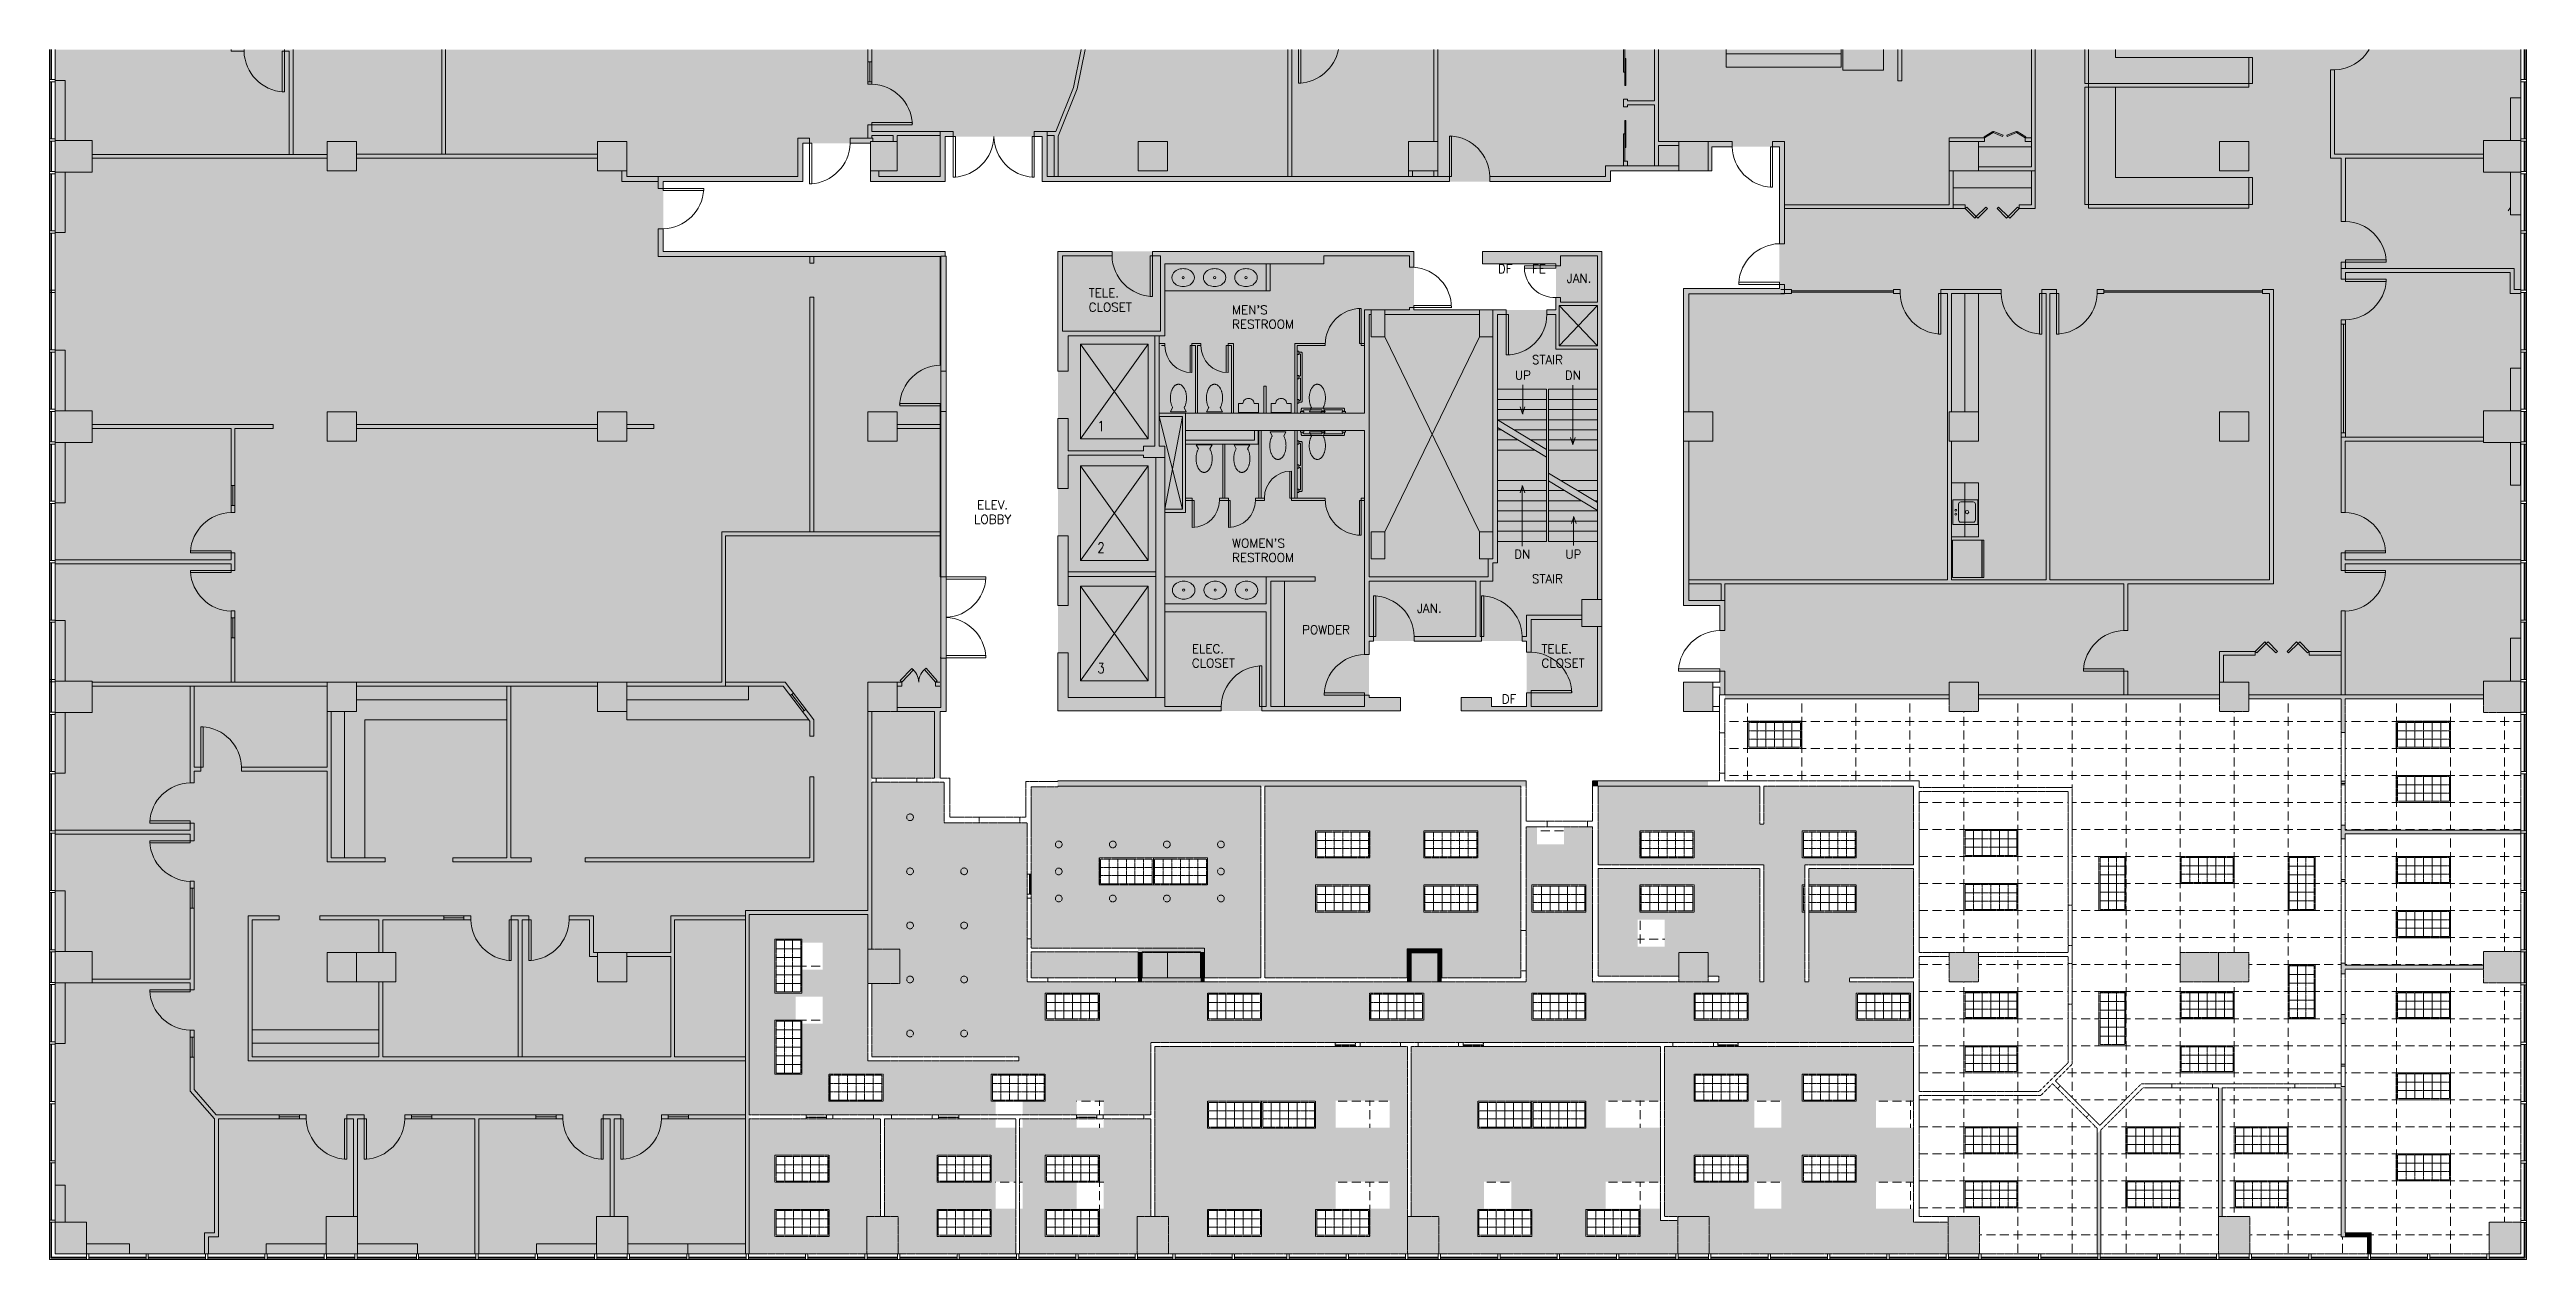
# Model space of a CAD drawing. Header units: inches. Extents: x 81 to 3169, y -541 to 533.
# Drawn here: x 361 to 2560, y -541 to 533 of the extents above; entities that cross this region are included whole.
import ezdxf

# ---------------------------------------------------------------- set-up
doc = ezdxf.new("R2010")
doc.units = ezdxf.units.IN
doc.header["$MEASUREMENT"] = 0
for name, pattern in [('Demolished', [0.1875, 0.125, -0.0625]), ('Demolished 3_128_', [0.046875, 0.023437, -0.023437]), ('Hidden 1_16_', [0.09375, 0.0625, -0.03125])]:
    doc.linetypes.add(name, pattern=pattern)
for name, color, linetype, lineweight in [('A-CLNG', 13, 'Demolished', 9), ('A-CLNG-PATT', 13, 'Demolished', 9), ('A-DETL-GENF', 92, 'Continuous', 9), ('A-GLAZ', 151, 'Demolished', 9), ('A-GLAZ-EXST', 7, 'Continuous', 9), ('A-WALL-PATT', 111, 'Continuous', 13), ('Bb-col', 7, 'Continuous', 9), ('Bb-cor', 7, 'Continuous', 9), ('Bb-dmiz', 7, 'Continuous', 9), ('Bb-drs', 7, 'Continuous', 9), ('BB-Fill', 7, 'Continuous', 9), ('Bb-fix', 7, 'Continuous', 9), ('BB-Wall', 7, 'Continuous', 9), ('CAD background - for revit_dwg _2_', 8, 'Continuous', 9), ('E-LITE-EQPM', 33, 'Demolished', 9), ('I-ANNO-TEXT-EXST', 7, 'Continuous', 9), ('I-WALL', 2, 'Continuous', 13), ('Mullion', 7, 'Continuous', 9)]:
    doc.layers.add(name, color=color, linetype=linetype, lineweight=lineweight)
doc.styles.add('ROMANS', font='romans__.ttf', dxfattribs={"height": 7.771445})
doc.styles.add('ROMANS_1', font='romans__.ttf', dxfattribs={"width": 0.85, "height": 9})
doc.styles.add('ROMANS_2', font='romans__.ttf', dxfattribs={"height": 6})
pattern_1 = [(0, (1484.95, -280.513), (48, -24), [4, -4, 8, -4, -40]), (0, (1484.95, -280.513), (48, -24), [-20, 8, -4, 8, -4, -16]), (0, (1484.95, -280.513), (48, -24), [-44, 8, -4, 4, 0]), (270, (1484.95, -280.513), (-48, -24), [4, -4, 8, -4, -4]), (270, (1484.95, -280.513), (-48, -24), [-20, 4, 0])]
pattern_2 = [(0, (2204.45, -303.263), (48, -24), [4, -4, 8, -4, -40]), (0, (2204.45, -303.263), (48, -24), [-20, 8, -4, 8, -4, -16]), (0, (2204.45, -303.263), (48, -24), [-44, 8, -4, 4, 0]), (270, (2204.45, -303.263), (-48, -24), [4, -4, 8, -4, -4]), (270, (2204.45, -303.263), (-48, -24), [-20, 4, 0])]

# ---------------------------------------------------------------- blocks, each defined once
blk = doc.blocks.new('CAD background - for revit_dwg_TOI-P5-1679634-Reflected Ceiling Demolition Plan')
at = {"layer": 'Bb-fix', "flags": 128}
blk.add_lwpolyline([(13.95312, 7.097652), (14.59374, 7.035156), (15.218748, 6.957036), (15.82812, 6.86328), (16.437492, 6.738288), (17.03124, 6.59766), (17.625, 6.441408), (18.1875, 6.269532), (18.734376, 6.082032), (19.28124, 5.878908), (19.796868, 5.644536), (20.281248, 5.410152), (20.765616, 5.160156), (21.203124, 4.894536), (21.64062, 4.597656), (22.031244, 4.316412), (22.406244, 4.003908), (22.749996, 3.691404), (23.0625, 3.363288), (23.359368, 3.019536), (23.609376, 2.675784), (23.828124, 2.332032), (24.031248, 1.972656), (24.1875, 1.597656), (24.312492, 1.23828), (24.406248, 0.86328), (24.468744, 0.48828), (24.499992, 0.11328), (24.499992, -0.238284), (24.45312, -0.613284), (24.375, -0.988284), (24.281244, -1.363284), (24.140616, -1.72266), (23.96874, -2.082036), (23.765616, -2.4414), (23.531244, -2.800776), (23.265624, -3.144528), (22.968744, -3.472656), (22.640616, -3.800784), (22.28124, -4.113276), (21.90624, -4.410156), (21.499992, -4.707036), (21.062496, -4.972656), (20.609376, -5.238276), (20.124996, -5.488284), (19.624992, -5.722656), (19.09374, -5.941404), (18.5625, -6.144528), (18, -6.332028), (17.421876, -6.503904), (16.84374, -6.644532), (16.234368, -6.78516), (15.624996, -6.894528), (15, -6.988284), (14.374992, -7.066404), (13.749996, -7.113276), (13.109376, -7.16016), (12.468744, -7.175784), (11.828124, -7.16016), (11.187492, -7.144524), (10.546872, -7.097652), (9.90624, -7.035156), (9.281244, -6.957036), (8.671872, -6.86328), (8.0625, -6.738276), (7.46874, -6.59766), (6.874992, -6.441408), (6.312492, -6.269532), (5.765616, -6.082032), (5.21874, -5.878908), (4.703124, -5.644524), (4.218744, -5.410152), (3.703116, -5.144532), (0, -6.988284), (0, 6.988284), (3.703116, 5.128908), (4.374996, 5.488284), (4.875, 5.722656), (5.40624, 5.941404), (5.937492, 6.144528), (6.499992, 6.332028), (7.078116, 6.503904), (7.65624, 6.644532), (8.265624, 6.78516), (8.874996, 6.894528), (9.499992, 6.988284), (10.125, 7.066404), (10.749996, 7.113288), (11.390616, 7.16016), (12.031248, 7.175784), (12.671868, 7.16016), (13.3125, 7.144536)], close=True, dxfattribs=at)
blk = doc.blocks.new('CAD background - for revit_dwg_TOI-P5-1679635-Reflected Ceiling Demolition Plan')
at = {"layer": 'Bb-fix', "flags": 128}
blk.add_lwpolyline([(13.95312, 7.097652), (14.59374, 7.035156), (15.218748, 6.957036), (15.82812, 6.86328), (16.437492, 6.738288), (17.03124, 6.59766), (17.625, 6.441408), (18.1875, 6.269532), (18.734376, 6.082032), (19.28124, 5.878908), (19.796868, 5.644536), (20.281248, 5.410152), (20.765616, 5.160156), (21.203124, 4.894536), (21.64062, 4.597656), (22.031244, 4.316412), (22.406244, 4.003908), (22.749996, 3.691404), (23.0625, 3.363288), (23.359368, 3.019536), (23.609376, 2.675784), (23.828124, 2.332032), (24.031248, 1.972656), (24.1875, 1.597656), (24.312492, 1.23828), (24.406248, 0.86328), (24.468744, 0.48828), (24.499992, 0.11328), (24.499992, -0.238284), (24.45312, -0.613284), (24.375, -0.988284), (24.281244, -1.363284), (24.140616, -1.72266), (23.96874, -2.082036), (23.765616, -2.4414), (23.531244, -2.800776), (23.265624, -3.144528), (22.968744, -3.472656), (22.640616, -3.800784), (22.28124, -4.113276), (21.90624, -4.410156), (21.499992, -4.707036), (21.062496, -4.972656), (20.609376, -5.238276), (20.124996, -5.488284), (19.624992, -5.722656), (19.09374, -5.941404), (18.5625, -6.144528), (18, -6.332028), (17.421876, -6.503904), (16.84374, -6.644532), (16.234368, -6.78516), (15.624996, -6.894528), (15, -6.988284), (14.374992, -7.066404), (13.749996, -7.113276), (13.109376, -7.16016), (12.468744, -7.175784), (11.828124, -7.16016), (11.187492, -7.144524), (10.546872, -7.097652), (9.90624, -7.035156), (9.281244, -6.957036), (8.671872, -6.86328), (8.0625, -6.738276), (7.46874, -6.59766), (6.874992, -6.441408), (6.312492, -6.269532), (5.765616, -6.082032), (5.21874, -5.878908), (4.703124, -5.644524), (4.218744, -5.410152), (3.703116, -5.144532), (0, -6.988284), (0, 6.988284), (3.703116, 5.128908), (4.374996, 5.488284), (4.875, 5.722656), (5.40624, 5.941404), (5.937492, 6.144528), (6.499992, 6.332028), (7.078116, 6.503904), (7.65624, 6.644532), (8.265624, 6.78516), (8.874996, 6.894528), (9.499992, 6.988284), (10.125, 7.066404), (10.749996, 7.113288), (11.390616, 7.16016), (12.031248, 7.175784), (12.671868, 7.16016), (13.3125, 7.144536)], close=True, dxfattribs=at)
blk = doc.blocks.new('CAD background - for revit_dwg_URN-P1-1679636-Reflected Ceiling Demolition Plan')
at = {"layer": 'Bb-fix', "flags": 128}
for points in [[(9.023436, 4.777338), (9.984372, 4.347654), (10.828128, 3.73047), (11.531256, 2.957022), (12.062496, 2.050782), (12.390624, 1.050774), (12.500004, 0.011718), (12.390624, -1.02735), (12.07812, -2.027346), (11.554692, -2.933598), (10.859376, -3.714846), (10.01562, -4.339842), (9.054684, -4.769538), (8.000004, -4.996098), (8.000004, -8.246094), (7.898436, -8.613282), (7.625004, -8.894538), (7.250004, -8.996094), (0.742188, -8.996094), (0.367188, -8.886726), (0.093744, -8.613282), (0, -8.246094), (0, 8.246094), (0.093744, 8.613282)], [(0.093744, 8.613282), (0.367188, 8.886714), (0.742188, 8.988282), (7.242192, 8.988282), (7.60938, 8.886714), (7.890624, 8.613282), (8.000004, 8.238282), (8.000004, 4.996086), (9.023436, 4.777338)]]:
    blk.add_lwpolyline(points, dxfattribs=at)
blk = doc.blocks.new('CAD background - for revit_dwg_RAIL-P2-1679637-Reflected Ceiling Demolition Plan')
at = {"layer": 'Bb-cor', "flags": 128}
for points in [[(1.5, 42.992196), (1.5, 39.992196), (0, 39.992196), (0, 42.992196)], [(1.5, 21.492192), (1.5, 18.500004), (0, 18.500004), (0, 21.492192)], [(1.5, 0), (1.5, -3), (0, -3), (0, 0)]]:
    blk.add_lwpolyline(points, close=True, dxfattribs=at)
for points in [[(1.5, 42.242196), (3.500004, 42.242196), (3.875004, 42.164064), (4.203132, 41.945316), (4.42188, 41.617188), (4.5, 41.242188), (4.5, -1.249992), (4.42188, -1.624992), (4.203132, -1.95312), (3.875004, -2.171868), (3.500004, -2.25), (1.5, -2.25)], [(1.5, 40.742196), (2.000004, 40.742196), (2.375004, 40.664064), (2.703132, 40.445316), (2.92188, 40.117188), (3, 39.742188), (3, 21.734376), (2.92188, 21.351564), (2.703132, 21.023448), (2.375004, 20.804688), (2.000004, 20.73438), (1.5, 20.742192)], [(1.5, 19.250004), (2.000004, 19.257816), (2.375004, 19.187508), (2.703132, 18.96876), (2.92188, 18.640632), (3, 18.25782), (3, 0.250008), (2.92188, -0.124992), (2.703132, -0.45312), (2.375004, -0.671868), (2.000004, -0.75), (1.5, -0.75)]]:
    blk.add_lwpolyline(points, dxfattribs=at)
blk = doc.blocks.new('CAD background - for revit_dwg_RAIL-P1-1679638-Reflected Ceiling Demolition Plan')
at = {"layer": 'Bb-cor', "flags": 128}
for points in [[(1.5, 39.992196), (1.5, 36.992196), (0, 36.992196), (0, 39.992196)], [(1.5, 21.492192), (1.5, 18.500004), (0, 18.500004), (0, 21.492192)], [(1.5, 3), (1.5, 0), (0, 0), (0, 3)]]:
    blk.add_lwpolyline(points, close=True, dxfattribs=at)
for points in [[(1.5, 39.242196), (3.500004, 39.242196), (3.875004, 39.164064), (4.203132, 38.945316), (4.42188, 38.617188), (4.5, 38.242188), (4.5, 1.750008), (4.42188, 1.375008), (4.203132, 1.04688), (3.875004, 0.828132), (3.500004, 0.75), (1.5, 0.75)], [(1.5, 37.742196), (2.000004, 37.742196), (2.375004, 37.664064), (2.703132, 37.445316), (2.92188, 37.117188), (3, 36.742188), (3, 21.734376), (2.92188, 21.351564), (2.703132, 21.023448), (2.375004, 20.804688), (2.000004, 20.73438), (1.5, 20.742192)], [(1.5, 19.250004), (2.000004, 19.257816), (2.375004, 19.187508), (2.703132, 18.96876), (2.92188, 18.640632), (3, 18.25782), (3, 3.250008), (2.92188, 2.875008), (2.703132, 2.54688), (2.375004, 2.328132), (2.000004, 2.25), (1.5, 2.25)]]:
    blk.add_lwpolyline(points, dxfattribs=at)
blk = doc.blocks.new('CAD background - for revit_dwg_RAIL-P1-1679639-Reflected Ceiling Demolition Plan')
at = {"layer": 'Bb-cor', "flags": 128}
for points in [[(1.5, 39.992196), (1.5, 36.992196), (0, 36.992196), (0, 39.992196)], [(1.5, 21.492192), (1.5, 18.500004), (0, 18.500004), (0, 21.492192)], [(1.5, 3), (1.5, 0), (0, 0), (0, 3)]]:
    blk.add_lwpolyline(points, close=True, dxfattribs=at)
for points in [[(1.5, 39.242196), (3.500004, 39.242196), (3.875004, 39.164064), (4.203132, 38.945316), (4.42188, 38.617188), (4.5, 38.242188), (4.5, 1.750008), (4.42188, 1.375008), (4.203132, 1.04688), (3.875004, 0.828132), (3.500004, 0.75), (1.5, 0.75)], [(1.5, 37.742196), (2.000004, 37.742196), (2.375004, 37.664064), (2.703132, 37.445316), (2.92188, 37.117188), (3, 36.742188), (3, 21.734376), (2.92188, 21.351564), (2.703132, 21.023448), (2.375004, 20.804688), (2.000004, 20.73438), (1.5, 20.742192)], [(1.5, 19.250004), (2.000004, 19.257816), (2.375004, 19.187508), (2.703132, 18.96876), (2.92188, 18.640632), (3, 18.25782), (3, 3.250008), (2.92188, 2.875008), (2.703132, 2.54688), (2.375004, 2.328132), (2.000004, 2.25), (1.5, 2.25)]]:
    blk.add_lwpolyline(points, dxfattribs=at)
blk = doc.blocks.new('CAD background - for revit_dwg_RAIL-P2-1679640-Reflected Ceiling Demolition Plan')
at = {"layer": 'Bb-cor', "flags": 128}
for points in [[(1.5, 42.992196), (1.5, 39.992196), (0, 39.992196), (0, 42.992196)], [(1.5, 21.492192), (1.5, 18.500004), (0, 18.500004), (0, 21.492192)], [(1.5, 0), (1.5, -3), (0, -3), (0, 0)]]:
    blk.add_lwpolyline(points, close=True, dxfattribs=at)
for points in [[(1.5, 42.242196), (3.500004, 42.242196), (3.875004, 42.164064), (4.203132, 41.945316), (4.42188, 41.617188), (4.5, 41.242188), (4.5, -1.249992), (4.42188, -1.624992), (4.203132, -1.95312), (3.875004, -2.171868), (3.500004, -2.25), (1.5, -2.25)], [(1.5, 40.742196), (2.000004, 40.742196), (2.375004, 40.664064), (2.703132, 40.445316), (2.92188, 40.117188), (3, 39.742188), (3, 21.734376), (2.92188, 21.351564), (2.703132, 21.023448), (2.375004, 20.804688), (2.000004, 20.73438), (1.5, 20.742192)], [(1.5, 19.250004), (2.000004, 19.257816), (2.375004, 19.187508), (2.703132, 18.96876), (2.92188, 18.640632), (3, 18.25782), (3, 0.250008), (2.92188, -0.124992), (2.703132, -0.45312), (2.375004, -0.671868), (2.000004, -0.75), (1.5, -0.75)]]:
    blk.add_lwpolyline(points, dxfattribs=at)
blk = doc.blocks.new('CAD background - for revit_dwg _2_-1679633-Reflected Ceiling Demolition Plan')
at = {"lineweight": 9}
h = blk.add_hatch(color=256, dxfattribs=at)
h.paths.add_polyline_path([(1473.5, 5), (1473.5, 38), (1445.5, 38), (1445.5, 5)], flags=0)
h.paths.add_polyline_path([(2194, 5), (2194, 33), (2166, 33), (2166, 5)], flags=0)
h.paths.add_polyline_path([(1953.5, 5), (1953.5, 38), (1925.5, 38), (1925.5, 5), (1945.8, 5)], flags=0)
h.paths.add_polyline_path([(245.5, 5), (273.5, 5), (273.5, 38), (245.5, 38)], flags=0)
h.paths.add_polyline_path([(485.5, 5), (513.5, 5), (513.5, 38), (485.5, 38)], flags=0)
h.paths.add_polyline_path([(1713.5, 5), (1713.5, 38), (1685.5, 38), (1685.5, 5), (1686.5, 5)], flags=0)
h.paths.add_polyline_path([(725.5, 5), (753.5, 5), (753.5, 38), (725.5, 38), (725.5, 20.5)], flags=0)
h.paths.add_polyline_path([(1233.5, 5), (1233.5, 38), (1205.5, 38), (1205.5, 5), (1209, 5)], flags=0)
h.paths.add_polyline_path([(993.5, 5), (993.5, 38), (965.5, 38), (965.5, 5), (979, 5)], flags=0)
h.paths.add_polyline_path([(740, 245), (755, 245), (755, 275.5), (726.5, 275.5), (726.5, 245), (730, 245)], flags=0)
h.paths.add_polyline_path([(2164, 245.5), (2194, 245.5), (2194, 273.5), (2161, 273.5), (2161, 245.5)], flags=0)
h.paths.add_polyline_path([(5, 245.5), (38, 245.5), (38, 273.5), (5, 273.5), (5, 246.5)], flags=0)
h.paths.add_polyline_path([(1945.8, 246.5), (1952.5, 246.5), (1952.5, 272.5), (1891.5, 272.5), (1891.5, 246.5), (1939.5, 246.5)], flags=0)
h.paths.add_polyline_path([(512.5, 246.5), (512.5, 272.5), (486.5, 272.5), (486.5, 246.5), (490.6, 246.5)], flags=0)
h.paths.add_polyline_path([(1446.5, 246.5), (1472.5, 246.5), (1472.5, 272.5), (1446.5, 272.5), (1446.5, 251.4)], flags=0)
h.paths.add_polyline_path([(1232.5, 246.5), (1232.5, 272.3), (1208.8, 272.3), (1208.8, 246.5), (1220, 246.5)], flags=0)
h.paths.add_polyline_path([(1699.5, 246.5), (1712.5, 246.5), (1712.5, 272.5), (1686.5, 272.5), (1686.5, 246.5)], flags=0)
h.paths.add_polyline_path([(1022, 250), (1022, 272.5), (970, 272.5), (970, 250), (1019.7, 250)], flags=0)
h.paths.add_polyline_path([(2194, 485.5), (2194, 513.5), (2161, 513.5), (2161, 485.5), (2164, 485.5)], flags=0)
h.paths.add_polyline_path([(38, 485.5), (38, 513.5), (5, 513.5), (5, 485.5)], flags=0)
h.paths.add_polyline_path([(1450.8, 486.5), (1476.8, 486.5), (1476.8, 512.5), (1450.8, 512.5), (1450.8, 510)], flags=0)
h.paths.add_polyline_path([(1952.5, 486.5), (1952.5, 512.5), (1926.5, 512.5), (1926.5, 486.5), (1945.8, 486.5)], flags=0)
h.paths.add_polyline_path([(1712.5, 486.5), (1712.5, 512.5), (1686.5, 512.5), (1686.5, 486.5), (1699.5, 486.5)], flags=0)
h.paths.add_polyline_path([(730, 486.5), (752.5, 486.5), (752.5, 512.5), (726.5, 512.5), (726.5, 486.5)], flags=0)
h.paths.add_polyline_path([(272.5, 486.5), (272.5, 512.5), (246.5, 512.5), (246.5, 486.5)], flags=0)
h.paths.add_polyline_path([(512.5, 486.5), (512.5, 512.5), (486.5, 512.5), (486.5, 486.5)], flags=0)
h.paths.add_polyline_path([(2161, 725.5), (2194, 725.5), (2194, 753.5), (2161, 753.5), (2161, 726.5)], flags=0)
h.paths.add_polyline_path([(5, 725.5), (38, 725.5), (38, 753.5), (5, 753.5)], flags=0)
h.paths.add_polyline_path([(726.5, 726.5), (752.5, 726.5), (752.5, 752.5), (726.5, 752.5)], flags=0)
h.paths.add_polyline_path([(1466.3, 726.5), (1476.8, 726.5), (1476.8, 752.5), (1450.8, 752.5), (1450.8, 726.5)], flags=0)
h.paths.add_polyline_path([(512.5, 726.5), (512.5, 752.5), (486.5, 752.5), (486.5, 726.5)], flags=0)
h.paths.add_polyline_path([(1926.5, 726.5), (1952.5, 726.5), (1952.5, 752.5), (1926.5, 752.5)], flags=0)
h.paths.add_polyline_path([(1712.5, 726.5), (1712.5, 752.5), (1686.5, 752.5), (1686.5, 726.5)], flags=0)
h.paths.add_polyline_path([(246.5, 726.5), (272.5, 726.5), (272.5, 752.5), (246.5, 752.5)], flags=0)
h.paths.add_polyline_path([(5, 965.5), (38, 965.5), (38, 993.5), (5, 993.5)], flags=0)
h.paths.add_polyline_path([(2194, 965.5), (2194, 993.5), (2161, 993.5), (2161, 965.5)], flags=0)
h.paths.add_polyline_path([(752.5, 966.5), (752.5, 992.5), (728.8, 992.5), (728.8, 966.5)], flags=0)
h.paths.add_polyline_path([(1206.5, 966.5), (1232.5, 966.5), (1232.5, 992.5), (1206.5, 992.5), (1206.5, 977.3)], flags=0)
h.paths.add_polyline_path([(272.5, 966.5), (272.5, 992.5), (246.5, 992.5), (246.5, 966.5)], flags=0)
h.paths.add_polyline_path([(1926.5, 966.5), (1952.5, 966.5), (1952.5, 992.5), (1926.5, 992.5), (1926.5, 988)], flags=0)
h.paths.add_polyline_path([(1446.5, 966.5), (1472.5, 966.5), (1472.5, 992.5), (1446.5, 992.5), (1446.5, 981)], flags=0)
h.paths.add_polyline_path([(1686.5, 966.5), (1712.5, 966.5), (1712.5, 992.5), (1686.5, 992.5), (1686.5, 988)], flags=0)
h.paths.add_polyline_path([(992.5, 966.5), (992.5, 992.5), (966.5, 992.5), (966.5, 966.5)], flags=0)
h.paths.add_polyline_path([(512.5, 966.5), (512.5, 992.5), (486.5, 992.5), (486.5, 966.5)], flags=0)
at = {"layer": 'A-GLAZ-EXST'}
for p, q in [((1.1, 1074.3), (1.1, 1047.7)), ((1.9, 1074.3), (1.9, 1047.7)), ((2197.1, 1047.7), (2197.1, 1074.3)), ((2197.9, 1047.7), (2197.9, 1074.3)), ((1.1, 1045.7), (1.1, 995)), ((1.9, 1045.7), (1.9, 995)), ((2197.1, 995), (2197.1, 1045.7)), ((2197.9, 995), (2197.9, 1045.7)), ((1.1, 993), (1.1, 966)), ((1.9, 993), (1.9, 966)), ((2197.1, 966), (2197.1, 993)), ((2197.9, 966), (2197.9, 993)), ((1.1, 964), (1.1, 913.2)), ((1.9, 964), (1.9, 913.2)), ((2197.1, 913.2), (2197.1, 964)), ((2197.9, 913.2), (2197.9, 964)), ((1.1, 911.2), (1.1, 807.7)), ((1.9, 911.2), (1.9, 807.7)), ((2197.1, 860.5), (2197.1, 911.2)), ((2197.9, 860.5), (2197.9, 911.2)), ((2197.1, 807.7), (2197.1, 858.5)), ((2197.9, 807.7), (2197.9, 858.5)), ((1.1, 805.7), (1.1, 755)), ((1.9, 805.7), (1.9, 755)), ((2197.1, 755), (2197.1, 805.7)), ((2197.9, 755), (2197.9, 805.7)), ((1.1, 753), (1.1, 726)), ((1.9, 753), (1.9, 726)), ((2197.1, 726), (2197.1, 753)), ((2197.9, 726), (2197.9, 753)), ((1.1, 724), (1.1, 673.2)), ((1.9, 724), (1.9, 673.2)), ((2197.1, 673.2), (2197.1, 724)), ((2197.9, 673.2), (2197.9, 724)), ((1.1, 671.2), (1.1, 620.5)), ((1.9, 671.2), (1.9, 620.5)), ((2197.1, 620.5), (2197.1, 671.2)), ((2197.9, 620.5), (2197.9, 671.2)), ((1.1, 618.5), (1.1, 567.7)), ((1.9, 618.5), (1.9, 567.7)), ((2197.1, 567.7), (2197.1, 618.5)), ((2197.9, 567.7), (2197.9, 618.5)), ((1.1, 565.7), (1.1, 486)), ((1.9, 565.7), (1.9, 486)), ((2197.1, 515), (2197.1, 565.7)), ((2197.9, 515), (2197.9, 565.7)), ((2197.1, 486), (2197.1, 513)), ((2197.9, 486), (2197.9, 513)), ((1.1, 484), (1.1, 433.2)), ((1.9, 484), (1.9, 433.2)), ((2197.1, 433.2), (2197.1, 484)), ((2197.9, 433.2), (2197.9, 484)), ((1.1, 431.2), (1.1, 380.5)), ((1.9, 431.2), (1.9, 380.5)), ((2197.1, 380.5), (2197.1, 431.2)), ((2197.9, 380.5), (2197.9, 431.2)), ((1.1, 378.5), (1.1, 327.7)), ((1.9, 378.5), (1.9, 327.7)), ((2197.1, 327.7), (2197.1, 378.5)), ((2197.9, 327.7), (2197.9, 378.5)), ((1.1, 325.7), (1.1, 275)), ((1.9, 325.7), (1.9, 275)), ((2197.1, 275), (2197.1, 325.7)), ((2197.9, 275), (2197.9, 325.7)), ((1.1, 273), (1.1, 246)), ((1.9, 273), (1.9, 246)), ((2197.1, 245.7), (2197.1, 273)), ((2197.9, 245.7), (2197.9, 273)), ((1.1, 244), (1.1, 193.2)), ((1.9, 244), (1.9, 193.2)), ((2197.1, 193), (2197.1, 243.7)), ((2197.9, 193), (2197.9, 243.7)), ((1.1, 191.2), (1.1, 140.2)), ((1.9, 191.2), (1.9, 140.2)), ((2197.1, 140.2), (2197.1, 191)), ((2197.9, 140.2), (2197.9, 191)), ((1.1, 138.2), (1.1, 87.7)), ((1.9, 138.2), (1.9, 87.7)), ((2197.1, 87.5), (2197.1, 138.2)), ((2197.9, 87.5), (2197.9, 138.2)), ((1.1, 85.7), (1.1, 35)), ((1.9, 85.7), (1.9, 35)), ((2197.1, 34.7), (2197.1, 85.5)), ((2197.9, 34.7), (2197.9, 85.5)), ((35, 1.9), (85.7, 1.9)), ((35, 1.1), (85.7, 1.1)), ((87.7, 1.9), (138.5, 1.9)), ((87.7, 1.1), (138.5, 1.1)), ((140.5, 1.9), (191.2, 1.9)), ((140.5, 1.1), (191.2, 1.1)), ((193.2, 1.9), (244, 1.9)), ((193.2, 1.1), (244, 1.1)), ((246, 1.9), (271.1, 1.9)), ((246, 1.1), (271.1, 1.1)), ((273.1, 1.9), (325.7, 1.9)), ((273.1, 1.1), (325.7, 1.1)), ((327.7, 1.9), (378.5, 1.9)), ((327.7, 1.1), (378.5, 1.1)), ((380.5, 1.9), (431.2, 1.9)), ((380.5, 1.1), (431.2, 1.1)), ((433.2, 1.9), (484, 1.9)), ((433.2, 1.1), (484, 1.1)), ((486, 1.9), (513, 1.9)), ((486, 1.1), (513, 1.1)), ((515, 1.9), (565.7, 1.9)), ((515, 1.1), (565.7, 1.1)), ((567.7, 1.9), (618.5, 1.9)), ((567.7, 1.1), (618.5, 1.1)), ((620.5, 1.9), (671.2, 1.9)), ((620.5, 1.1), (671.2, 1.1)), ((673.2, 1.9), (724, 1.9)), ((673.2, 1.1), (724, 1.1)), ((726, 1.9), (753, 1.9)), ((726, 1.1), (753, 1.1)), ((755, 1.9), (805.7, 1.9)), ((755, 1.1), (805.7, 1.1)), ((807.7, 1.9), (858.5, 1.9)), ((807.7, 1.1), (858.5, 1.1)), ((860.5, 1.9), (911.2, 1.9)), ((860.5, 1.1), (911.2, 1.1)), ((913.2, 1.9), (964, 1.9)), ((913.2, 1.1), (964, 1.1)), ((966, 1.9), (997.4, 1.9)), ((966, 1.1), (997.4, 1.1)), ((999.4, 1.9), (1050.1, 1.9)), ((999.4, 1.1), (1050.1, 1.1)), ((1052.1, 1.9), (1098.5, 1.9)), ((1052.1, 1.1), (1098.5, 1.1)), ((1100.5, 1.9), (1151.3, 1.9)), ((1100.5, 1.1), (1151.3, 1.1)), ((1153.3, 1.9), (1204, 1.9)), ((1153.3, 1.1), (1204, 1.1)), ((1206, 1.9), (1233, 1.9)), ((1206, 1.1), (1233, 1.1)), ((1235, 1.9), (1285.8, 1.9)), ((1235, 1.1), (1285.8, 1.1)), ((1287.8, 1.9), (1338.5, 1.9)), ((1287.8, 1.1), (1338.5, 1.1)), ((1340.5, 1.9), (1391.3, 1.9)), ((1340.5, 1.1), (1391.3, 1.1)), ((1393.3, 1.9), (1444, 1.9)), ((1393.3, 1.1), (1444, 1.1)), ((1446, 1.9), (1473, 1.9)), ((1446, 1.1), (1473, 1.1)), ((1475, 1.9), (1525.8, 1.9)), ((1475, 1.1), (1525.8, 1.1)), ((1527.8, 1.9), (1578.5, 1.9)), ((1527.8, 1.1), (1578.5, 1.1)), ((1580.5, 1.9), (1631.3, 1.9)), ((1580.5, 1.1), (1631.3, 1.1)), ((1633.3, 1.9), (1684, 1.9)), ((1633.3, 1.1), (1684, 1.1)), ((1686, 1.9), (1713, 1.9)), ((1686, 1.1), (1713, 1.1)), ((1715, 1.9), (1765.8, 1.9)), ((1715, 1.1), (1765.8, 1.1)), ((1767.8, 1.9), (1818.5, 1.9)), ((1767.8, 1.1), (1818.5, 1.1)), ((1820.5, 1.9), (1871.3, 1.9)), ((1820.5, 1.1), (1871.3, 1.1)), ((1873.3, 1.9), (1924, 1.9)), ((1873.3, 1.1), (1924, 1.1)), ((1926, 1.9), (1953, 1.9)), ((1926, 1.1), (1953, 1.1)), ((1955, 1.9), (2005.8, 1.9)), ((1955, 1.1), (2005.8, 1.1)), ((2007.8, 1.9), (2058.5, 1.9)), ((2007.8, 1.1), (2058.5, 1.1)), ((2060.5, 1.9), (2111.3, 1.9)), ((2060.5, 1.1), (2111.3, 1.1)), ((2113.3, 1.9), (2164, 1.9)), ((2113.3, 1.1), (2164, 1.1))]:
    blk.add_line(p, q, dxfattribs=at)
at = {"layer": 'A-GLAZ-EXST', "flags": 128}
for points in [[(1.1, 33), (1.1, 1.1), (33, 1.1)], [(1.9, 33), (1.9, 1.9), (33, 1.9)], [(2166, 1.9), (2197.1, 1.9), (2197.1, 32.7)], [(2166, 1.1), (2197.9, 1.1), (2197.9, 32.7)]]:
    blk.add_lwpolyline(points, dxfattribs=at)
at = {"layer": 'Bb-col'}
for p, q in [((2194, 513.5), (2194, 485.5)), ((272.5, 246.5), (272.5, 272.5)), ((992.5, 250), (992.5, 272.5)), ((1925.5, 246.5), (1925.5, 272.5)), ((2194, 245.5), (2194, 273.5)), ((1445.5, 37.3), (1446.2, 38)), ((2194, 5), (2194, 33)), ((753.5, 5), (725.5, 5)), ((993.5, 5), (965.5, 5)), ((1233.5, 5), (1205.5, 5)), ((1473.5, 5), (1445.5, 5)), ((1713.5, 5), (1685.5, 5)), ((1953.5, 5), (1925.5, 5)), ((2166, 5), (2194, 5))]:
    blk.add_line(p, q, dxfattribs=at)
at = {"layer": 'Bb-col', "flags": 128}
for points in [[(5, 993.5), (5, 965.5), (38, 965.5), (38, 993.5)], [(272.5, 966.5), (272.5, 992.5), (246.5, 992.5), (246.5, 966.5)], [(512.5, 966.5), (512.5, 992.5), (486.5, 992.5), (486.5, 966.5)], [(752.5, 966.5), (752.5, 992.5), (728.8, 992.5), (728.8, 966.5)], [(992.5, 966.5), (992.5, 992.5), (966.5, 992.5), (966.5, 966.5)], [(1232.5, 966.5), (1232.5, 992.5), (1206.5, 992.5), (1206.5, 966.5)], [(1472.5, 966.5), (1472.5, 992.5), (1446.5, 992.5), (1446.5, 966.5)], [(1712.5, 966.5), (1712.5, 992.5), (1686.5, 992.5), (1686.5, 966.5)], [(1952.5, 966.5), (1952.5, 992.5), (1926.5, 992.5), (1926.5, 966.5)], [(2194, 965.5), (2194, 993.5), (2161, 993.5), (2161, 965.5)], [(5, 753.5), (5, 725.5), (38, 725.5), (38, 753.5)], [(272.5, 726.5), (272.5, 752.5), (246.5, 752.5), (246.5, 726.5)], [(512.5, 726.5), (512.5, 752.5), (486.5, 752.5), (486.5, 726.5)], [(752.5, 726.5), (752.5, 752.5), (726.5, 752.5), (726.5, 726.5)], [(1476.8, 726.5), (1476.8, 752.5), (1450.8, 752.5), (1450.8, 726.5)], [(1712.5, 726.5), (1712.5, 752.5), (1686.5, 752.5), (1686.5, 726.5)], [(1952.5, 726.5), (1952.5, 752.5), (1926.5, 752.5), (1926.5, 726.5)], [(2194, 753.5), (2194, 725.5), (2161, 725.5), (2161, 753.5)], [(5, 513.5), (5, 485.5), (38, 485.5), (38, 513.5)], [(272.5, 486.5), (272.5, 512.5), (246.5, 512.5), (246.5, 486.5)], [(512.5, 486.5), (512.5, 512.5), (486.5, 512.5), (486.5, 486.5)], [(1476.8, 486.5), (1476.8, 512.5), (1450.8, 512.5), (1450.8, 486.5)], [(5, 273.5), (5, 245.5), (38, 245.5), (38, 273.5)], [(246.5, 246.5), (307.5, 246.5), (307.5, 272.5), (246.5, 272.5)], [(512.5, 246.5), (512.5, 272.5), (486.5, 272.5), (486.5, 246.5)], [(5, 5), (5, 33), (33, 33), (33, 5)], [(245.5, 5), (245.5, 38), (273.5, 38), (273.5, 5)], [(485.5, 5), (485.5, 38), (513.5, 38), (513.5, 5)]]:
    blk.add_lwpolyline(points, close=True, dxfattribs=at)
for points in [[(752.5, 490), (752.5, 512.5), (726.5, 512.5), (726.5, 486.5)], [(1712.5, 501.2), (1712.5, 512.5), (1686.5, 512.5), (1686.5, 501.2)], [(1952.5, 501.2), (1952.5, 512.5), (1926.5, 512.5), (1926.5, 501.2)], [(2161, 501.2), (2161, 513.5), (2194, 513.5)]]:
    blk.add_lwpolyline(points, dxfattribs=at)
at = {"layer": 'Bb-cor'}
for p, q in [((2194, 485.5), (2194, 1074.3)), ((1185.5, 839.1), (1269.5, 839.1)), ((1340.3, 847.1), (1374.3, 811.1)), ((1269.5, 819.1), (1281.5, 819.1)), ((975.3, 812.6), (915.3, 728.6)), ((1308.1, 776.5), (1308.1, 750.6)), ((1352.5, 776.2), (1352.5, 723.4)), ((1285.5, 763.6), (1328.9, 763.6)), ((1285.5, 754.6), (1328.9, 754.6)), ((1330.9, 763.6), (1374.3, 763.6)), ((1330.9, 754.6), (1374.3, 754.6)), ((1073.6, 736), (1073.6, 676)), ((1075.6, 736), (1075.6, 676)), ((1105.6, 736), (1105.6, 676)), ((1107.6, 736), (1107.6, 676)), ((1285.5, 738.6), (1328.9, 712.4)), ((1285.5, 736.6), (1288.6, 736.6)), ((1285.5, 727.6), (1303.5, 727.6)), ((1300.3, 736.6), (1328.9, 736.6)), ((1315.1, 727.6), (1328.9, 727.6)), ((1330.9, 745.6), (1374.3, 745.6)), ((1330.9, 736.6), (1374.3, 736.6)), ((1330.9, 727.6), (1374.3, 727.6)), ((975.3, 704.7), (915.3, 620.7)), ((982.3, 712.1), (982.3, 499.1)), ((1041.6, 724), (1041.6, 676)), ((1043.6, 724), (1043.6, 676)), ((1285.5, 718.6), (1318.6, 718.6)), ((1330.9, 718.6), (1374.3, 718.6)), ((1285.5, 691.6), (1328.9, 691.6)), ((1285.5, 682.6), (1328.9, 682.6)), ((1307.5, 633.3), (1307.5, 687.1)), ((1374.3, 672.2), (1330.9, 698.2)), ((1374.3, 665.1), (1330.9, 691.2)), ((1330.9, 682.6), (1345.3, 682.6)), ((1341.8, 691.6), (1374.3, 691.6)), ((1356.7, 682.6), (1374.3, 682.6)), ((1285.5, 673.6), (1328.9, 673.6)), ((1285.5, 664.6), (1328.9, 664.6)), ((1330.9, 673.6), (1360.1, 673.6)), ((1330.9, 664.6), (1374.3, 664.6)), ((1352.9, 634), (1352.9, 659.7)), ((1371.8, 673.6), (1374.3, 673.6)), ((1285.5, 655.6), (1328.9, 655.6)), ((1285.5, 646.6), (1328.9, 646.6)), ((1330.9, 655.6), (1374.3, 655.6)), ((1330.9, 646.6), (1374.3, 646.6)), ((904.3, 610.5), (982.3, 610.5)), ((904.3, 606.5), (982.3, 606.5)), ((975.3, 597.7), (915.3, 513.7)), ((990.3, 582.1), (1080.3, 582.1)), ((2194, 245.5), (2194, 273.5)), ((2194, 32.7), (2194, 33)), ((617.7, 5), (33, 5)), ((566.8, 5), (566.8, 14)), ((753.5, 5), (725.5, 5)), ((993.5, 5), (965.5, 5)), ((1233.5, 5), (1205.5, 5)), ((1473.5, 5), (1445.5, 5)), ((1713.5, 5), (1685.5, 5)), ((1953.5, 5), (1925.5, 5))]:
    blk.add_line(p, q, dxfattribs=at)
at = {"layer": 'Bb-cor', "flags": 128}
for points in [[(0, 1074.3), (0, 0), (2199, 0), (2199, 1074.3)], [(5, 1074.3), (5, 33), (5, 66), (14, 66), (14, 33), (5, 33)], [(1080.3, 884.1), (1080.3, 860.1), (1083.8, 860.1), (1083.8, 884.1)], [(1272.3, 884.1), (1272.3, 895.1), (1378.3, 895.1), (1378.3, 487.1), (1253.3, 487.1), (1253.3, 499.1), (1280.3, 499.1), (1280.3, 491.1), (1311.3, 491.1)], [(1272.3, 884.1), (1337.4, 884.1), (1337.4, 882.1), (1341.4, 882.1), (1341.4, 891.1), (1374.3, 891.1), (1374.3, 850.1), (1341.4, 850.1), (1341.4, 854.1)], [(1293.3, 839.1), (1293.3, 843.1), (1211.3, 843.1), (1211.3, 845.1), (1207.3, 845.1), (1207.3, 843.1), (1167.6, 843.1), (1167.6, 751.4), (985.3, 751.4)], [(1167.6, 813.4), (1163.1, 813.4), (1163.1, 844.4)], [(1164.6, 844.4), (1164.6, 811.4), (1167.6, 811.4)], [(1173.5, 839.1), (1171.6, 839.1), (1171.6, 606.1), (1277.3, 606.1), (1277.3, 622.1)], [(1173.5, 843.1), (1173.5, 819.1), (1185.5, 819.1), (1185.5, 843.1)], [(1185.5, 646.1), (1269.5, 819.1), (1269.5, 843.1)], [(1269.5, 646.1), (1269.5, 622.1), (1281.5, 622.1), (1281.5, 843.1)], [(1293.3, 839.1), (1285.5, 839.1), (1285.5, 618.6), (1281.3, 618.6), (1281.3, 602.1), (1270.3, 602.1), (1270.3, 553.1)], [(1374.3, 586.1), (1374.3, 808.1), (1337.3, 808.1), (1337.3, 839.1), (1329.3, 839.1), (1329.3, 843.1), (1337.4, 843.1), (1337.4, 854.1), (1341.4, 854.1)], [(1340.3, 811.1), (1374.3, 811.1), (1374.3, 847.1), (1340.3, 811.1), (1340.3, 847.1), (1374.3, 847.1)], [(990.3, 499.1), (904.3, 499.1), (904.3, 538.6), (895.3, 538.6), (895.3, 487.1), (1040.3, 487.1), (1040.3, 491.1), (990.3, 491.1), (990.3, 722.1), (985.3, 722.1), (985.3, 820.1)], [(895.3, 684.6), (895.3, 746.6), (904.3, 746.6), (904.3, 718.1), (971.3, 718.1), (971.3, 722.1), (981.3, 722.1), (981.3, 820.1)], [(1185.5, 819.1), (1269.5, 646.1), (1281.5, 646.1)], [(915.3, 812.6), (975.3, 812.6), (975.3, 728.6), (915.3, 728.6), (915.3, 812.6), (975.3, 728.6)], [(987.3, 811.4), (990.3, 811.4), (990.3, 813.4), (985.3, 813.4)], [(1012.8, 787.4), (1012.8, 811.4), (1017.3, 811.4), (1017.3, 751.4)], [(1014.3, 787.4), (1014.3, 813.4), (1022.3, 813.4), (1022.3, 811.4), (1019.3, 811.4), (1019.3, 751.4)], [(1049.3, 751.4), (1049.3, 811.4), (1044.8, 811.4), (1044.8, 787.4)], [(1051.3, 751.4), (1051.3, 813.4), (1046.3, 813.4), (1046.3, 787.4)], [(1107.6, 751.4), (1107.6, 811.4), (1132.6, 811.4), (1132.6, 813.4), (1105.6, 813.4), (1105.6, 751.4)], [(1078.1, 751.4), (1078.1, 775.4), (1080.1, 775.4), (1080.1, 751.4)], [(1285.5, 637.6), (1328.9, 637.6), (1328.9, 772.6), (1285.5, 772.6)], [(1374.3, 772.6), (1330.9, 772.6), (1330.9, 637.6), (1374.3, 637.6)], [(2194, 753.5), (2185, 753.5), (2185, 791.5), (2194, 791.5), (2194, 725.5)], [(1008.6, 751.4), (1008.6, 663.1), (990.3, 663.1)], [(1005.9, 748.4), (990.3, 666.1), (1005.9, 666.1)], [(1008.6, 736), (1167.6, 736), (1167.6, 537.1), (1171.6, 537.1), (1171.6, 549.1)], [(1008.6, 727.5), (1069.7, 727.5), (1069.7, 736)], [(1008.6, 724), (1073.2, 724), (1073.2, 736)], [(1328.9, 719.2), (1285.5, 745.6), (1328.9, 745.6)], [(990.3, 712.1), (971.3, 712.1), (971.3, 714.1), (904.3, 714.1), (904.3, 684.6), (895.3, 684.6)], [(915.3, 704.7), (975.3, 704.7), (975.3, 620.7), (915.3, 620.7), (915.3, 704.7), (975.3, 620.7)], [(1101.1, 700), (1101.1, 676), (1132.6, 676), (1132.6, 674), (1102.6, 674), (1102.6, 700)], [(1008.6, 676), (1014.6, 676), (1014.6, 650)], [(1008.6, 674), (1016.1, 674), (1016.1, 650)], [(1046.6, 650), (1046.6, 676), (1038.6, 676), (1038.6, 674), (1048.1, 674), (1048.1, 650)], [(1167.6, 674), (1163.1, 674), (1163.1, 643)], [(1167.6, 676), (1164.6, 676), (1164.6, 643)], [(915.3, 597.7), (975.3, 597.7), (975.3, 513.7), (915.3, 513.7), (915.3, 597.7), (975.3, 513.7)], [(1080.3, 582.1), (1080.3, 606.1), (1123.6, 606.1), (1123.6, 602.1), (1084.3, 602.1), (1084.3, 491.1), (1167.6, 491.1), (1167.6, 501.1), (1171.6, 501.1), (1171.6, 499.1), (1199.3, 499.1), (1199.3, 487.1), (1076.3, 487.1), (1076.3, 491.1), (1080.3, 491.1), (1080.3, 575.1), (990.3, 575.1)], [(1270.3, 553.1), (1271.3, 553.1), (1271.3, 549.1), (1211.6, 549.1), (1211.6, 553.1), (1266.3, 553.1), (1266.3, 602.1), (1171.6, 602.1), (1171.6, 553.1), (1175.6, 553.1), (1175.6, 549.1), (1171.6, 549.1)], [(1360.3, 568.1), (1315.3, 568.1), (1315.3, 539.1), (1311.3, 539.1), (1311.3, 549.1), (1307.3, 549.1), (1307.3, 553.1), (1311.3, 553.1), (1311.3, 572.1), (1360.3, 572.1)], [(1378.3, 586.1), (1360.3, 586.1), (1360.3, 562.1), (1378.3, 562.1)], [(1374.3, 562.1), (1374.3, 491.1), (1315.3, 491.1), (1315.3, 503.1), (1311.3, 503.1), (1311.3, 491.1)], [(617.7, 14), (513.5, 14), (513.5, 5), (617.7, 5)]]:
    blk.add_lwpolyline(points, dxfattribs=at)
for points in [[(14, 993.5), (14, 1046.7), (5, 1046.7), (5, 993.5)], [(2194, 993.5), (2185, 993.5), (2185, 1031.5), (2194, 1031.5)], [(14, 911.7), (14, 965.5), (5, 965.5), (5, 911.7)], [(2194, 927.5), (2185, 927.5), (2185, 965.5), (2194, 965.5)], [(1211.3, 881.1), (1211.3, 895.1), (979.3, 895.1), (979.3, 891.1), (986.3, 891.1), (986.3, 824.1), (899.3, 824.1), (899.3, 891.1), (943.3, 891.1), (943.3, 895.1), (895.3, 895.1), (895.3, 788.6), (904.3, 788.6), (904.3, 820.1), (990.3, 820.1), (990.3, 884.1), (1131.3, 884.1), (1131.3, 891.1), (1207.3, 891.1), (1207.3, 881.1)], [(14, 753.5), (14, 807.2), (5, 807.2), (5, 753.5)], [(985.3, 748.4), (1005.9, 666.1), (1005.9, 748.4)], [(14, 671.7), (14, 725.5), (5, 725.5), (5, 671.7)], [(2193.9, 687.5), (2184.9, 687.5), (2184.9, 725.5), (2193.9, 725.5)], [(1070.6, 676), (1070.6, 674), (1078.6, 674), (1078.6, 676)], [(895.3, 580.6), (904.3, 580.6), (904.3, 642.6), (895.3, 642.6)], [(1173.5, 646.1), (1173.5, 622.1), (1185.5, 622.1), (1185.5, 646.1)], [(14, 513.5), (14, 567.2), (5, 567.2), (5, 513.5)], [(2194, 513.5), (2185, 513.5), (2185, 551.5), (2194, 551.5)], [(14, 431.7), (14, 485.5), (5, 485.5), (5, 431.7)], [(14, 273.5), (14, 327.2), (5, 327.2), (5, 273.5)], [(14, 191.7), (14, 245.5), (5, 245.5), (5, 191.7)], [(33, 14), (33, 5), (71, 5), (71, 14)], [(192.3, 14), (192.3, 5), (245.5, 5), (245.5, 14)], [(273.5, 14), (273.5, 5), (326.8, 5), (326.8, 14)], [(432.3, 14), (432.3, 5), (485.5, 5), (485.5, 14)]]:
    blk.add_lwpolyline(points, close=True, dxfattribs=at)
at = {"layer": 'Bb-cor'}
for centre, radius, start, end in [((1164.6, 812.4), 32, 90, 180), ((1014.3, 811.4), 24, 180, 270), ((1046.3, 811.4), 24, 180, 270), ((1102.6, 676), 24, 90, 180), ((1014.6, 674), 24, 270, 0), ((1046.6, 674), 24, 270, 0), ((1164.6, 675), 32, 180, 270)]:
    blk.add_arc(centre, radius, start, end, dxfattribs=at)
at = {"layer": 'Bb-dmiz'}
for p, q in [((38, 981.2), (246.5, 981.2)), ((38, 977.7), (246.5, 977.7)), ((272.5, 981.3), (486.5, 981.3)), ((272.5, 977.8), (486.5, 977.8)), ((791.3, 606.1), (790.8, 606.1)), ((790.8, 534.1), (791.3, 534.1)), ((38, 512.5), (246.5, 512.5)), ((38, 509), (246.5, 509)), ((272.5, 512.5), (486.5, 512.5)), ((272.5, 509), (486.5, 509)), ((1472.5, 486.5), (1482.6, 486.5)), ((1476.8, 491), (1482.6, 491))]:
    blk.add_line(p, q, dxfattribs=at)
at = {"layer": 'Bb-dmiz', "flags": 128}
for points in [[(1763, 1074.3), (1763, 966.5), (1712.5, 966.5)], [(1759.5, 1074.3), (1759.5, 970), (1712.5, 970)], [(512.5, 966.5), (512.5, 961.5), (664.3, 961.5), (664.3, 995.5), (674.8, 995.5), (674.8, 955), (676.8, 955), (676.8, 991), (668.8, 991)], [(540.3, 961.5), (540.3, 951), (580.8, 951), (580.8, 949), (544.8, 949), (544.8, 957), (668.8, 957), (668.8, 991)], [(795.3, 997), (795.3, 957), (728.8, 957), (728.8, 991), (710.8, 991), (710.8, 995.5), (731, 995.5), (731, 992.5)], [(736.3, 966.5), (736.3, 961.5), (790.8, 961.5), (790.8, 1001.5), (802.3, 1001.5), (802.3, 961), (804.3, 961), (804.3, 997), (795.3, 997)], [(1472.5, 966.5), (1475.8, 966.5), (1475.8, 988), (1493.8, 988), (1493.8, 992.5), (1472.5, 992.5)], [(1446.5, 966.5), (1385.8, 966.5), (1385.8, 957), (1278.8, 957), (1278.8, 961.5), (1381.3, 961.5), (1381.3, 971), (1446.5, 971)], [(508, 966.5), (508, 957), (540.3, 957)], [(1686.5, 966.5), (1686.5, 936.5), (1540.3, 936.5)], [(1690, 966.5), (1690, 933), (1540.3, 933)], [(795.3, 890.8), (795.3, 895), (544.8, 895), (544.8, 915), (540.3, 915), (540.3, 890.5), (790.8, 890.5), (790.8, 794), (791.3, 794)], [(1450.8, 752.5), (1450.8, 862), (1535.8, 862), (1535.8, 867.8), (1535.8, 865.8), (1499.8, 865.8), (1499.8, 867.8), (1535.8, 867.8)], [(1455.3, 752.5), (1455.3, 857.4), (1540.3, 857.4), (1540.3, 865.8), (1535.8, 865.8)], [(790.8, 606.1), (790.8, 760), (754.8, 760), (754.8, 758), (791.3, 758)], [(1450.8, 726.5), (1450.8, 580.5), (1483, 580.5), (1483, 558.4), (1487.5, 558.4), (1487.5, 585), (1455.3, 585), (1455.3, 726.5)], [(512.5, 512.5), (596.8, 512.5), (596.8, 645.9), (790.8, 645.9)], [(512.5, 509), (600.3, 509), (600.3, 642.4), (790.8, 642.4)], [(796.2, 604.1), (831.3, 604.1), (831.3, 606.1), (796.2, 606.1)], [(796.2, 534.1), (831.3, 534.1), (831.3, 536.1), (796.2, 536.1)], [(1487.5, 501.2), (1487.5, 522.4), (1483, 522.4), (1446.1, 522.4), (1446.1, 524.4), (1483, 524.4), (1483, 522.4), (1483, 512.5), (1472.5, 512.5)], [(1483, 501.2), (1483, 508), (1476.8, 508)]]:
    blk.add_lwpolyline(points, dxfattribs=at)
for points in [[(881.3, 957), (881.3, 997), (872.3, 997), (872.3, 961), (874.3, 961), (874.3, 1001.5), (885.8, 1001.5), (885.8, 961.5), (1244.8, 961.5), (1244.8, 997.5), (1242.8, 997.5), (1242.8, 957)], [(1540.3, 901.8), (1540.3, 992.5), (1529.8, 992.5), (1529.8, 952), (1527.8, 952), (1527.8, 988), (1535.8, 988), (1535.8, 901.8)]]:
    blk.add_lwpolyline(points, close=True, dxfattribs=at)
at = {"layer": 'Bb-dmiz'}
for centre, radius, start, end in [((673.7, 992), 37.1, 273.2133, 358.4006), ((801.2, 998), 37.1, 273.2133, 358.4006), ((875.4, 998), 37.1, 181.5994, 266.7867), ((1241.7, 960.5), 37.1, 1.5994, 86.7867), ((1530.9, 989), 37.1, 181.5994, 266.7867), ((543.8, 952.1), 37.1, 271.5994, 356.7867), ((1536.8, 864.8), 37.1, 91.5994, 176.7867), ((791.8, 756.9), 37.1, 91.5994, 176.7867), ((794.3, 607.2), 37.1, 272.9582, 356.7867), ((794.3, 533), 37.1, 3.2133, 87.0418), ((1483.9, 520.5), 37.9, 91.3941, 175.6172)]:
    blk.add_arc(centre, radius, start, end, dxfattribs=at)
at = {"layer": 'Bb-drs', "flags": 128}
for points in [[(977.3, 891.1), (977.3, 855.1), (979.3, 855.1), (979.3, 891.1)], [(1309.4, 880.1), (1337.4, 880.1), (1337.4, 882.1), (1309.4, 882.1)], [(1211.3, 845.1), (1244.6, 845.1), (1244.5, 847.1), (1211.3, 847.1)], [(1293.3, 839.1), (1293.3, 803.1), (1295.3, 803.1), (1295.3, 839.1)], [(1175.6, 589.1), (1175.6, 553.1), (1177.6, 553.1), (1177.6, 589.1)], [(1271.3, 589.1), (1271.3, 553.1), (1273.3, 553.1), (1273.3, 589.1)], [(1074.3, 527.1), (1074.3, 491.1), (1076.3, 491.1), (1076.3, 527.1)], [(1167.6, 501.1), (1131.6, 501.1), (1131.6, 503.1), (1167.6, 503.1)], [(1315.3, 503.1), (1351.3, 503.1), (1351.3, 505.1), (1315.3, 505.1)]]:
    blk.add_lwpolyline(points, close=True, dxfattribs=at)
at = {"layer": 'Bb-drs'}
for centre, radius, start, end in [((980, 891.8), 36.7, 181.0617, 268.9383), ((1208.7, 845.2), 35.9, 359.7124, 85.7292), ((1336.3, 881), 26.9, 181.8908, 272.3514), ((1293.4, 839), 35.9, 269.8666, 0.1334), ((1174.9, 552.4), 36.7, 1.0617, 88.9383), ((1270.7, 552.4), 36.7, 1.0617, 88.9383), ((1168.3, 500.4), 36.7, 91.0617, 178.9383), ((1314.7, 502.4), 36.7, 1.0617, 88.9383), ((1077, 490.4), 36.7, 91.0617, 178.9383)]:
    blk.add_arc(centre, radius, start, end, dxfattribs=at)
at = {"layer": 'BB-Fill'}
blk.add_line((2182.8, 931.2), (2184.9, 934), dxfattribs=at)
at = {"layer": 'Bb-fix'}
for p, q in [((990.3, 860.1), (1080.3, 860.1)), ((1080.3, 606.1), (990.3, 606.1)), ((1096.3, 491.1), (1096.3, 602.1))]:
    blk.add_line(p, q, dxfattribs=at)
at = {"layer": 'Bb-fix', "flags": 128}
for points in [[(1005.2, 879.7), (1003.9, 879.5), (1002.7, 879.2), (1001.4, 878.7), (1000.2, 878), (999, 877.2), (998, 876.1), (997.2, 874.8), (996.6, 873.4), (996.4, 871.8), (996.6, 870.2), (997.2, 868.8), (998, 867.5), (999, 866.4), (1000.2, 865.5), (1001.4, 864.9), (1002.7, 864.4), (1003.9, 864.1), (1005.2, 863.9), (1006.5, 863.8), (1007.7, 863.9), (1009, 864.1), (1010.2, 864.4), (1011.5, 864.9), (1012.7, 865.5), (1013.9, 866.4), (1014.9, 867.5), (1015.7, 868.8), (1016.3, 870.2), (1016.5, 871.8), (1016.3, 873.4), (1015.7, 874.8), (1014.9, 876.1), (1013.9, 877.2), (1012.7, 878), (1011.5, 878.7), (1010.2, 879.2), (1009, 879.5), (1007.7, 879.7), (1006.5, 879.8)], [(1033.1, 879.7), (1031.9, 879.5), (1030.6, 879.2), (1029.4, 878.7), (1028.1, 878), (1027, 877.2), (1025.9, 876.1), (1025.1, 874.8), (1024.6, 873.4), (1024.4, 871.8), (1024.6, 870.2), (1025.1, 868.8), (1025.9, 867.5), (1027, 866.4), (1028.1, 865.5), (1029.4, 864.9), (1030.6, 864.4), (1031.9, 864.1), (1033.1, 863.9), (1034.4, 863.8), (1035.7, 863.9), (1036.9, 864.1), (1038.2, 864.4), (1039.4, 864.9), (1040.6, 865.5), (1041.8, 866.4), (1042.8, 867.5), (1043.7, 868.8), (1044.2, 870.2), (1044.4, 871.8), (1044.2, 873.4), (1043.7, 874.8), (1042.8, 876.1), (1041.8, 877.2), (1040.6, 878), (1039.4, 878.7), (1038.2, 879.2), (1036.9, 879.5), (1035.7, 879.7), (1034.4, 879.8)], [(1005.7, 602.2), (1004.4, 602), (1003.1, 601.7), (1001.9, 601.2), (1000.7, 600.5), (999.5, 599.6), (998.5, 598.6), (997.6, 597.3), (997.1, 595.8), (996.9, 594.3), (997.1, 592.7), (997.6, 591.2), (998.5, 590), (999.5, 588.9), (1000.7, 588), (1001.9, 587.3), (1003.1, 586.8), (1004.4, 586.5), (1005.7, 586.3), (1006.9, 586.3), (1008.2, 586.3), (1009.4, 586.5), (1010.7, 586.8), (1012, 587.3), (1013.2, 588), (1014.3, 588.9), (1015.4, 590), (1016.2, 591.2), (1016.8, 592.7), (1016.9, 594.3), (1016.8, 595.8), (1016.2, 597.3), (1015.4, 598.6), (1014.3, 599.6), (1013.2, 600.5), (1012, 601.2), (1010.7, 601.7), (1009.4, 602), (1008.2, 602.2), (1006.9, 602.3)]]:
    blk.add_lwpolyline(points, close=True, dxfattribs=at)
for points in [[(1061, 879.7), (1059.7, 879.5), (1058.5, 879.2), (1057.2, 878.7), (1056, 878), (1054.8, 877.2), (1053.8, 876.1), (1053, 874.8), (1052.4, 873.4), (1052.2, 871.8), (1052.4, 870.2), (1053, 868.8), (1053.8, 867.5), (1054.8, 866.4), (1056, 865.5), (1057.2, 864.9), (1058.5, 864.4), (1059.7, 864.1), (1061, 863.9), (1062.2, 863.8), (1063.5, 863.9), (1064.7, 864.1), (1066, 864.4), (1067.3, 864.9), (1068.5, 865.5), (1069.6, 866.4), (1070.7, 867.5)], [(1070.7, 867.5), (1071.5, 868.8), (1072.1, 870.2), (1072.3, 871.8), (1072.1, 873.4), (1071.5, 874.8), (1070.7, 876.1), (1069.6, 877.2), (1068.5, 878), (1067.3, 878.7), (1066, 879.2), (1064.7, 879.5), (1063.5, 879.7), (1062.2, 879.8), (1061, 879.7)], [(1033.6, 602.2), (1032.3, 602), (1031.1, 601.7), (1029.8, 601.2), (1028.6, 600.5), (1027.4, 599.6), (1026.4, 598.6), (1025.6, 597.3), (1025, 595.8), (1024.8, 594.3), (1025, 592.7), (1025.6, 591.2), (1026.4, 590), (1027.4, 588.9), (1028.6, 588), (1029.8, 587.3), (1031.1, 586.8), (1032.3, 586.5), (1033.6, 586.3), (1034.9, 586.3), (1036.1, 586.3), (1037.4, 586.5), (1038.6, 586.8), (1039.9, 587.3), (1041.1, 588), (1042.3, 588.9), (1043.3, 590)], [(1043.3, 590), (1044.1, 591.2), (1044.7, 592.7), (1044.9, 594.3), (1044.7, 595.8), (1044.1, 597.3), (1043.3, 598.6), (1042.3, 599.6), (1041.1, 600.5), (1039.9, 601.2), (1038.6, 601.7), (1037.4, 602), (1036.1, 602.2), (1034.9, 602.3), (1033.6, 602.2)], [(1061.4, 602.2), (1060.2, 602), (1058.9, 601.7), (1057.7, 601.2), (1056.4, 600.5), (1055.3, 599.6), (1054.2, 598.6), (1053.4, 597.3), (1052.9, 595.8), (1052.7, 594.3), (1052.9, 592.7), (1053.4, 591.2), (1054.2, 590), (1055.3, 588.9), (1056.4, 588), (1057.7, 587.3), (1058.9, 586.8), (1060.2, 586.5), (1061.4, 586.3), (1062.7, 586.3), (1064, 586.3), (1065.2, 586.5), (1066.5, 586.8), (1067.7, 587.3), (1068.9, 588), (1070.1, 588.9), (1071.1, 590)], [(1071.1, 590), (1072, 591.2), (1072.5, 592.7), (1072.7, 594.3), (1072.5, 595.8), (1072, 597.3), (1071.1, 598.6), (1070.1, 599.6), (1068.9, 600.5), (1067.7, 601.2), (1066.5, 601.7), (1065.2, 602), (1064, 602.2), (1062.7, 602.3), (1061.4, 602.2)]]:
    blk.add_lwpolyline(points, dxfattribs=at)
at = {"layer": 'Bb-fix'}
for centre in [(1006.5, 871.8), (1034.4, 871.8), (1062.2, 871.8), (1006.9, 594.3), (1034.9, 594.3), (1062.7, 594.3)]:
    blk.add_circle(centre, 0.984, dxfattribs=at)
at = {"layer": 'BB-Wall'}
for p, q in [((216.2, 981.2), (216.2, 1074.3)), ((348.2, 981.3), (348.2, 1074.3)), ((351.7, 1074.3), (351.7, 981.3)), ((726.5, 1063.5), (730, 1063.5)), ((728.2, 1063.5), (728.2, 1045.5)), ((1099.5, 961.5), (1099.5, 1074.3)), ((1103, 961.5), (1103, 1074.3)), ((1229, 992.5), (1229, 1074.3)), ((1232.5, 1074.3), (1232.5, 992.5)), ((1590.5, 1070.6), (1488.5, 1070.6)), ((1592.1, 1074.3), (1592.1, 1056)), ((2199, 621.2), (2199, 1074.3)), ((730, 1045.5), (726.5, 1045.5)), ((1686.5, 996), (1686.5, 992.5)), ((1759.5, 988), (1712.5, 988)), ((2038, 977.8), (2161, 977.8)), ((1206.5, 966.5), (1206.5, 961.5)), ((1210, 966.5), (1210, 961.5)), ((1229, 966.5), (1229, 961.5)), ((1232.5, 966.5), (1232.5, 961.5)), ((1759.5, 951.5), (1690, 951.5)), ((2199, 913.2), (2194, 913.2)), ((2199, 911.2), (2194, 911.2)), ((1546.5, 859.9), (1637, 859.9)), ((1546.5, 858.9), (1637, 858.9)), ((1700.5, 857.7), (1700.5, 752.5)), ((1712.5, 857.7), (1712.5, 752.5)), ((1823.8, 859.9), (1964.6, 859.9)), ((1823.8, 858.9), (1964.6, 858.9)), ((2194, 860.5), (2199, 860.5)), ((2194, 858.5), (2199, 858.5)), ((2034.5, 830.3), (2038.5, 830.3)), ((2036.5, 830.3), (2036.5, 734)), ((272.5, 741.3), (486.5, 741.3)), ((272.5, 737.8), (486.5, 737.8)), ((752.5, 741.3), (790.5, 741.3)), ((752.5, 737.8), (790.5, 737.8)), ((2034.5, 734), (2038.5, 734)), ((2034.5, 730), (2161, 730)), ((164.7, 687.3), (161.2, 687.3)), ((162.9, 669.3), (162.9, 687.3)), ((1700.5, 641.6), (1700.5, 689.6)), ((161.2, 669.3), (164.7, 669.3)), ((1694.9, 656.6), (1694.9, 670.6)), ((1696.9, 672.6), (1707.9, 672.6)), ((1709.9, 670.6), (1709.9, 656.6)), ((1696.9, 654.6), (1707.9, 654.6)), ((1715.4, 638.6), (1715.4, 605.4)), ((1715.7, 638.6), (1715.7, 605.4)), ((161.2, 569.8), (164.7, 569.8)), ((164.7, 551.8), (161.2, 551.8)), ((162.9, 569.8), (162.9, 551.8)), ((262, 486.5), (262, 356.5)), ((272.5, 497), (406, 497)), ((657.7, 500.6), (660.5, 502.7)), ((659.1, 501.6), (670, 487.3)), ((671.4, 488.4), (668.6, 486.2)), ((125, 329.8), (128.5, 329.8)), ((128.5, 311.8), (125, 311.8)), ((126.7, 329.8), (126.7, 311.8)), ((350, 301.5), (350, 305)), ((368, 303.3), (350, 303.3)), ((368, 305), (368, 301.5)), ((292.5, 204), (180, 204)), ((125, 197.5), (128.5, 197.5)), ((128.5, 179.5), (125, 179.5)), ((126.7, 197.5), (126.7, 179.5)), ((292.5, 192), (180, 192)), ((204, 125), (204, 128.5)), ((222, 126.7), (204, 126.7)), ((222, 128.5), (222, 125)), ((321.5, 128.5), (321.5, 125)), ((321.5, 126.7), (339.5, 126.7)), ((339.5, 125), (339.5, 128.5)), ((431.7, 125), (431.7, 128.5)), ((449.7, 126.7), (431.7, 126.7)), ((449.7, 128.5), (449.7, 125)), ((549.2, 128.5), (549.2, 125)), ((549.2, 126.7), (567.2, 126.7)), ((567.2, 125), (567.2, 128.5))]:
    blk.add_line(p, q, dxfattribs=at)
at = {"layer": 'BB-Wall', "flags": 128}
for points in [[(161.2, 1074.3), (161.2, 1072.7), (172.7, 1072.7), (172.7, 1074.3)], [(208.7, 1074.3), (208.7, 1036.7), (206.7, 1036.7), (206.7, 1072.7), (212.7, 1072.7), (212.7, 981.2)], [(730, 1074.3), (730, 1043.5), (726.5, 1043.5), (726.5, 1074.3)], [(915.9, 1074.3), (909.1, 1040.5), (893.3, 1001.5), (885.8, 1001.5)], [(919.5, 1074.3), (912.5, 1039.5), (895.5, 997.5), (895.5, 961.5)], [(1111, 1074.3), (1111, 1044.5), (1109, 1044.5), (1109, 1074.3)], [(1425, 1074.3), (1425, 1028.6), (1401, 1028.6), (1401, 1030.3), (1397.5, 1030.3)], [(1398.5, 1054.3), (1397.5, 1054.3), (1397.5, 1074.3)], [(1398.5, 1066.3), (1399.5, 1066.3), (1399.5, 1042.3), (1398.5, 1042.3), (1398.5, 1074.3)], [(1446.5, 992.5), (1428.5, 992.5), (1428.5, 1074.3)], [(1590.5, 1074.3), (1590.5, 1058.6), (1488.5, 1058.6), (1488.5, 1074.3)], [(1592.1, 1056), (1628.1, 1056), (1628.1, 1074.3)], [(1644.5, 1074.3), (1644.5, 1046.6), (1641, 1046.6), (1641, 1074.3)], [(1807, 1074.3), (1807, 1044), (1955.7, 1044), (1955.7, 1067.3), (1834.2, 1067.3), (1834.2, 1074.3)], [(1834.2, 1040.8), (1834.2, 960.8), (1955.7, 960.8), (1955.7, 936.8), (1807, 936.8), (1807, 1040.8), (1952.5, 1040.8), (1952.5, 1067.3)], [(1952.5, 960.8), (1952.5, 933.5), (1810.2, 933.5), (1810.2, 1074.3)], [(2161, 981.3), (2028.7, 981.3), (2028.7, 1056.3), (2025.2, 1056.3), (2025.2, 977.8), (2034.5, 977.8)], [(1425, 971), (1425, 1025.1), (1401, 1025.1), (1401, 1023.3), (1397.5, 1023.3), (1397.5, 1030.3)], [(726.5, 995.5), (726.5, 1007.5), (766, 1007.5), (766, 1009.5), (730, 1009.5), (730, 1001.5), (790.8, 1001.5)], [(749, 992.5), (749, 998), (730, 998), (730, 995.5)], [(790.8, 998), (752.5, 998), (752.5, 992.5)], [(892, 961.5), (892, 998), (885.8, 998)], [(1398.5, 999.3), (1397.5, 999.3), (1397.5, 975.3), (1397.5, 971)], [(1398.5, 987.3), (1399.5, 987.3), (1399.5, 1011.3), (1398.5, 1011.3), (1398.5, 975.3)], [(1686.7, 996), (1718, 996), (1718, 992.5), (1712.5, 992.5)], [(1759.5, 992.5), (1754, 992.5), (1754, 996), (1759.5, 996)], [(1401, 971), (1401, 975.3), (1397.5, 975.3)], [(1428.5, 971), (1428.5, 989), (1446.5, 989)], [(2034.5, 977.8), (2034.5, 921.6), (2038.5, 921.6), (2038.5, 977.8)], [(1763, 966.5), (1763, 933), (1748.7, 933), (1748.7, 936.5), (1759.5, 936.5), (1759.5, 966.5)], [(1690, 936.5), (1700.7, 936.5), (1700.7, 933), (1690, 933)], [(675, 890.5), (675, 884.5), (678.5, 884.5), (678.5, 890.5)], [(2038.5, 879.8), (2038.5, 887.6), (2074.5, 887.6), (2074.5, 885.6), (2034.5, 885.6), (2034.5, 870.3), (2074.5, 870.3), (2074.5, 868.3), (2038.5, 868.3), (2038.5, 876.3), (2184.5, 876.3), (2184.5, 857.8), (2194, 857.8)], [(2034.5, 879.8), (2188, 879.8), (2188, 861.3), (2194, 861.3)], [(1688.5, 752.5), (1688.5, 857.7), (1732.7, 857.7), (1732.7, 861.2), (1679, 861.2), (1679, 857.7), (1679, 821.7), (1677, 821.7), (1677, 857.7), (1679, 857.7), (1685, 857.7), (1685, 603.4), (1455.5, 603.4)], [(1487.5, 585), (1487.5, 599.9), (1841.7, 599.9), (1841.7, 558.4), (1845.2, 558.4), (1845.2, 599.9), (1974.5, 599.9), (1974.5, 861.2), (1964.6, 861.2), (1964.6, 857.7), (1971, 857.7), (1971, 603.4), (1776, 603.4), (1776, 857.7), (1781.8, 857.7), (1783.8, 857.7)], [(1537, 861.2), (1546.5, 861.2), (1546.5, 857.7), (1537, 857.7)], [(1688.5, 726.5), (1688.5, 603.4), (1772.5, 603.4), (1772.5, 857.7), (1768.7, 857.7), (1766.7, 857.7), (1766.7, 821.7), (1768.7, 821.7), (1768.7, 857.7), (1768.7, 861.2), (1781.8, 861.2), (1781.8, 857.7), (1781.8, 821.7), (1783.8, 821.7), (1783.8, 857.7)], [(678.5, 645.9), (678.5, 854.5), (675, 854.5), (675, 645.9)], [(2038.5, 730), (2038.5, 834.3), (2034.5, 834.3), (2034.5, 663.3), (2038, 663.3), (2038, 726.5), (2161, 726.5)], [(38, 737.8), (161.2, 737.8), (161.2, 663.3), (164.7, 663.3), (164.7, 737.8), (198.5, 737.8), (198.5, 741.3), (38, 741.3)], [(512.5, 737.8), (536.5, 737.8), (536.5, 741.3), (512.5, 741.3)], [(1688.5, 641.6), (1712.5, 641.6), (1712.5, 689.6), (1688.5, 689.6)], [(5, 621.2), (161.2, 621.2), (161.2, 629.3), (125.2, 629.3), (125.2, 627.3), (164.7, 627.3), (164.7, 611.7), (125.2, 611.7), (125.2, 609.8), (161.2, 609.8), (161.2, 617.7), (5, 617.7)], [(2194, 617.7), (2038, 617.7), (2038, 609.8), (2074, 609.8), (2074, 611.7), (2034.5, 611.7), (2034.5, 627.3), (2074, 627.3), (2074, 629.3), (2038, 629.3), (2038, 621.2), (2194, 621.2)], [(1455.5, 599.9), (1484, 599.9), (1484, 585)], [(164.7, 512.5), (164.7, 575.8), (161.2, 575.8), (161.2, 512.5)], [(2038, 501.2), (2038, 575.8), (2034.5, 575.8), (2034.5, 501.2)], [(1930, 512.5), (1930, 536.4), (1958.2, 536.4), (1958.2, 539.9), (1926.5, 539.9), (1926.5, 512.5)], [(2034.5, 536.4), (2006.2, 536.4), (2006.2, 539.9), (2034.5, 539.9)], [(125, 509), (125, 423.3), (128.5, 423.3), (128.5, 433.5), (134.5, 433.5), (134.5, 473), (136.5, 473), (136.5, 437), (128.5, 437), (128.5, 509)], [(406, 509), (406, 356.5), (358, 356.5), (358, 353), (427.5, 353), (427.5, 356.5), (409.5, 356.5), (409.5, 509)], [(620.5, 509), (620.5, 497), (512.5, 497)], [(600.3, 509), (651.3, 509), (675, 477.8), (675, 464.5), (678.5, 464.5), (678.5, 479), (653, 512.5), (600.3, 512.5)], [(752.5, 509), (756.7, 509), (756.7, 512.5), (767, 523.4), (765.5, 524.8), (755.2, 513.9), (756.7, 512.5), (752.5, 512.5)], [(790.5, 509), (786.7, 509), (786.7, 512.5), (790.5, 512.5)], [(1845.2, 501.2), (1845.2, 522.4), (1841.7, 522.4), (1805.7, 522.4), (1805.7, 524.4), (1841.7, 524.4), (1841.7, 522.4), (1841.7, 501.2)], [(246.5, 486.5), (246.5, 437), (170.5, 437), (170.5, 433.5), (246.5, 433.5), (246.5, 353), (298, 353), (298, 356.5), (250, 356.5), (250, 486.5)], [(512.5, 486.5), (512.5, 479), (674.1, 479)], [(406, 479), (280, 479), (280, 356.5)], [(5, 377.7), (125, 377.7), (125, 369.8), (89, 369.8), (89, 371.8), (128.5, 371.8), (128.5, 387.3), (89, 387.3), (89, 389.3), (125, 389.3), (125, 381.2), (5, 381.2)], [(38, 249), (125, 249), (125, 335.8), (128.5, 335.8), (128.5, 239.5)], [(617.7, 176.5), (176.5, 176.5), (176.5, 305), (204, 305), (204, 301.5)], [(292.5, 246.5), (292.5, 180), (180, 180), (180, 301.5), (204, 301.5)], [(296, 272.5), (296, 301.5), (374, 301.5), (374, 305), (240, 305), (240, 301.5), (292.5, 301.5), (292.5, 272.5)], [(416, 180), (416, 301.5), (408, 301.5), (408, 265.5), (410, 265.5), (410, 305), (425.5, 305), (425.5, 265.5), (427.5, 265.5), (427.5, 301.5), (419.5, 301.5), (419.5, 180)], [(486.5, 269), (479.5, 269), (479.5, 301.5), (461.5, 301.5), (461.5, 305), (483, 305), (483, 272.5), (486.5, 272.5)], [(617.7, 305), (551.5, 305), (551.5, 272.5), (512.5, 272.5)], [(617.7, 180), (555, 180), (555, 301.5), (617.7, 301.5)], [(512.5, 269), (551.5, 269), (551.5, 180), (296, 180), (296, 246.5)], [(128.5, 239.5), (89, 239.5), (89, 237.5), (125, 237.5), (125, 245.5), (38, 245.5)], [(137.7, 5), (137.7, 23.5), (146.5, 23.5), (146.5, 125), (125, 149.5), (125, 203.5), (128.5, 203.5), (128.5, 150.8), (148.1, 128.5), (228, 128.5), (228, 125), (150, 125), (150, 20), (141.2, 20), (141.2, 5)], [(270, 38), (270, 125), (262, 125), (262, 89), (264, 89), (264, 128.5), (279.5, 128.5), (279.5, 89), (281.5, 89), (281.5, 125), (273.5, 125), (273.5, 38)], [(377.7, 5), (377.7, 125), (315.5, 125), (315.5, 128.5)], [(381.2, 5), (381.2, 125), (455.7, 125), (455.7, 128.5), (315.5, 128.5)], [(497.7, 38), (497.7, 125), (489.7, 125), (489.7, 89), (491.7, 89), (491.7, 128.5), (507.2, 128.5), (507.2, 89), (509.2, 89), (509.2, 125), (501.2, 125), (501.2, 38)], [(617.7, 125), (543.2, 125), (543.2, 128.5), (617.7, 128.5)]]:
    blk.add_lwpolyline(points, dxfattribs=at)
for points in [[(1717.5, 996.9), (1718, 996), (1725.7, 1000.7), (1725.2, 1001.6)], [(1734.4, 998.1), (1734, 997.2), (1725.7, 1000.7), (1726.1, 1001.6)], [(1737.6, 998.1), (1738, 997.2), (1746.3, 1000.7), (1745.9, 1001.6)], [(1754.5, 996.9), (1754, 996), (1746.3, 1000.7), (1746.8, 1001.6)], [(1710.6, 925.9), (1712.1, 924.5), (1720.5, 933), (1719.1, 934.4), (1710.6, 925.9), (1709.2, 924.5), (1700.7, 933), (1702.2, 934.4)], [(1738.9, 925.9), (1737.4, 924.5), (1729, 933), (1730.4, 934.4), (1738.9, 925.9), (1740.3, 924.5), (1748.7, 933), (1747.3, 934.4)], [(1643, 861.2), (1643, 857.7), (1637, 857.7), (1637, 861.2)], [(1823.8, 861.2), (1823.8, 857.7), (1817.8, 857.7), (1817.8, 861.2)], [(1711.9, 674.6), (1711.9, 652.6), (1689.9, 652.6), (1689.9, 674.6)], [(1689.5, 638.6), (1717.2, 638.6), (1717.2, 605.4), (1689.5, 605.4)], [(1968.1, 547), (1969.6, 548.4), (1978, 539.9), (1976.6, 538.5), (1968.1, 547), (1966.7, 548.4), (1958.2, 539.9), (1959.7, 538.5)], [(1996.4, 547), (1994.9, 548.4), (1986.5, 539.9), (1987.9, 538.5), (1996.4, 547), (1997.8, 548.4), (2006.2, 539.9), (2004.8, 538.5)], [(786.7, 512.5), (788.2, 513.8), (778.3, 525.1), (776.8, 523.8)], [(678.5, 353), (475.5, 353), (475.5, 356.5), (675, 356.5), (675, 428.5), (678.5, 428.5)]]:
    blk.add_lwpolyline(points, close=True, dxfattribs=at)
at = {"layer": 'BB-Wall'}
for centre, radius in [((1692.4, 665.2), 0.791), ((1692.4, 661.7), 0.791), ((1702.4, 663.6), 1.5)]:
    blk.add_circle(centre, radius, dxfattribs=at)
for centre, radius, start, end in [((209.8, 1073.7), 37.1, 181.5994, 266.7867), ((1107.9, 1081.5), 37.1, 273.2133, 348.7149), ((2027.7, 1093.3), 37.1, 271.5994, 329.0215), ((729, 1006.4), 37.1, 3.2133, 88.4006), ((2037.5, 884.5), 37.1, 3.2133, 88.4006), ((1680.1, 858.7), 37.1, 181.5994, 266.7867), ((1769.7, 858.7), 37.1, 181.5994, 266.7867), ((1780.8, 858.7), 37.1, 273.2133, 358.4006), ((2037.5, 871.3), 37.1, 271.5994, 356.7867), ((162.2, 626.2), 37.1, 91.5994, 176.7867), ((1696.9, 670.6), 2, 90, 180), ((1707.9, 670.6), 2, 0, 90), ((2037, 626.2), 37.1, 3.2133, 88.4006), ((1696.9, 656.6), 2, 180, 270), ((1707.9, 656.6), 2, 270, 0), ((162.2, 612.8), 37.1, 183.2133, 268.4006), ((2037, 612.8), 37.1, 271.5994, 356.7867), ((1842.8, 521.3), 37.1, 91.5994, 176.7867), ((756.5, 512.4), 15.2, 0.3085, 53.8738), ((786.9, 512.4), 15.2, 123.7177, 179.6632), ((133.4, 436), 37.1, 1.5994, 86.7867), ((126, 386.2), 37.1, 91.5994, 176.7867), ((126, 372.8), 37.1, 183.2133, 268.4006), ((411.1, 302.5), 37.1, 181.5994, 266.7867), ((424.4, 302.5), 37.1, 273.2133, 358.4006), ((126, 240.6), 37.1, 183.2133, 268.4006), ((265.1, 126), 37.1, 181.5994, 266.7867), ((278.4, 126), 37.1, 273.2133, 358.4006), ((492.8, 126), 37.1, 181.5994, 266.7867), ((506.2, 126), 37.1, 273.2133, 358.4006)]:
    blk.add_arc(centre, radius, start, end, dxfattribs=at)
at = {"layer": 'Mullion'}
for p, q in [((5, 1047.7), (0, 1047.7)), ((5, 1045.7), (0, 1045.7)), ((2199, 1047.7), (2194, 1047.7)), ((2199, 1045.7), (2194, 1045.7)), ((5, 995), (0, 995)), ((5, 993), (0, 993)), ((2199, 995), (2194, 995)), ((2199, 993), (2194, 993)), ((5, 966), (0, 966)), ((5, 964), (0, 964)), ((2199, 966), (2194, 966)), ((2199, 964), (2194, 964)), ((5, 913.2), (0, 913.2)), ((5, 911.2), (0, 911.2)), ((2199, 913.2), (2194, 913.2)), ((2199, 911.2), (2194, 911.2)), ((5, 860.5), (0, 860.5)), ((5, 858.5), (0, 858.5)), ((2194, 860.5), (2199, 860.5)), ((2194, 858.5), (2199, 858.5)), ((5, 807.7), (0, 807.7)), ((5, 805.7), (0, 805.7)), ((2199, 807.7), (2194, 807.7)), ((2199, 805.7), (2194, 805.7)), ((5, 755), (0, 755)), ((5, 753), (0, 753)), ((2199, 755), (2194, 755)), ((2199, 753), (2194, 753)), ((5, 726), (0, 726)), ((2199, 726), (2194, 726)), ((5, 724), (0, 724)), ((2199, 724), (2194, 724)), ((5, 673.2), (0, 673.2)), ((5, 671.2), (0, 671.2)), ((2199, 673.2), (2194, 673.2)), ((2199, 671.2), (2194, 671.2)), ((5, 620.5), (0, 620.5)), ((5, 618.5), (0, 618.5)), ((2194, 620.5), (2199, 620.5)), ((2194, 618.5), (2199, 618.5)), ((5, 567.7), (0, 567.7)), ((5, 565.7), (0, 565.7)), ((2199, 567.7), (2194, 567.7)), ((2199, 565.7), (2194, 565.7)), ((5, 515), (0, 515)), ((5, 513), (0, 513)), ((2199, 515), (2194, 515)), ((2199, 513), (2194, 513)), ((5, 486), (0, 486)), ((5, 484), (0, 484)), ((2199, 486), (2194, 486)), ((2199, 484), (2194, 484)), ((5, 433.2), (0, 433.2)), ((5, 431.2), (0, 431.2)), ((2199, 433.2), (2194, 433.2)), ((2199, 431.2), (2194, 431.2)), ((5, 380.5), (0, 380.5)), ((5, 378.5), (0, 378.5)), ((2194, 380.5), (2199, 380.5)), ((2194, 378.5), (2199, 378.5)), ((5, 327.7), (0, 327.7)), ((5, 325.7), (0, 325.7)), ((2199, 327.7), (2194, 327.7)), ((2199, 325.7), (2194, 325.7)), ((5, 275), (0, 275)), ((5, 273), (0, 273)), ((2199, 275), (2194, 275)), ((2199, 273), (2194, 273)), ((5, 246), (0, 246)), ((5, 244), (0, 244)), ((2194, 245.7), (2199, 245.7)), ((2194, 243.7), (2199, 243.7)), ((5, 193.2), (0, 193.2)), ((5, 191.2), (0, 191.2)), ((2194, 193), (2199, 193)), ((2194, 191), (2199, 191)), ((5, 140.2), (0, 140.2)), ((5, 138.2), (0, 138.2)), ((2194, 140.2), (2199, 140.2)), ((2194, 138.2), (2199, 138.2)), ((5, 87.7), (0, 87.7)), ((5, 85.7), (0, 85.7)), ((2194, 87.5), (2199, 87.5)), ((2194, 85.5), (2199, 85.5)), ((5, 35), (0, 35)), ((5, 33), (0, 33)), ((2194, 34.7), (2199, 34.7)), ((2194, 32.7), (2199, 32.7)), ((33, 0), (33, 5)), ((35, 0), (35, 5)), ((85.7, 0), (85.7, 5)), ((87.7, 0), (87.7, 5)), ((138.5, 5), (138.5, 0)), ((140.5, 5), (140.5, 0)), ((191.2, 5), (191.2, 0)), ((193.2, 5), (193.2, 0)), ((244, 0), (244, 5)), ((246, 0), (246, 5)), ((271.1, 0), (271.1, 5)), ((273.1, 0), (273.1, 5)), ((325.7, 0), (325.7, 5)), ((327.7, 0), (327.7, 5)), ((378.5, 5), (378.5, 0)), ((380.5, 5), (380.5, 0)), ((431.2, 0), (431.2, 5)), ((433.2, 0), (433.2, 5)), ((484, 0), (484, 5)), ((486, 0), (486, 5)), ((513, 0), (513, 5)), ((515, 0), (515, 5)), ((565.7, 0), (565.7, 5)), ((567.7, 0), (567.7, 5)), ((618.5, 5), (618.5, 0)), ((620.5, 5), (620.5, 0)), ((671.2, 0), (671.2, 5)), ((673.2, 0), (673.2, 5)), ((724, 0), (724, 5)), ((726, 0), (726, 5)), ((753, 0), (753, 5)), ((755, 0), (755, 5)), ((805.7, 0), (805.7, 5)), ((807.7, 0), (807.7, 5)), ((858.5, 5), (858.5, 0)), ((860.5, 5), (860.5, 0)), ((911.2, 0), (911.2, 5)), ((913.2, 0), (913.2, 5)), ((964, 0), (964, 5)), ((966, 0), (966, 5)), ((997.4, 0), (997.4, 5)), ((999.4, 0), (999.4, 5)), ((1050.1, 0), (1050.1, 5)), ((1052.1, 0), (1052.1, 5)), ((1098.5, 5), (1098.5, 0)), ((1100.5, 5), (1100.5, 0)), ((1151.3, 0), (1151.3, 5)), ((1153.3, 0), (1153.3, 5)), ((1204, 0), (1204, 5)), ((1206, 0), (1206, 5)), ((1233, 0), (1233, 5)), ((1235, 0), (1235, 5)), ((1285.8, 0), (1285.8, 5)), ((1287.8, 0), (1287.8, 5)), ((1338.5, 5), (1338.5, 0)), ((1340.5, 5), (1340.5, 0)), ((1391.3, 0), (1391.3, 5)), ((1393.3, 0), (1393.3, 5)), ((1444, 0), (1444, 5)), ((1446, 0), (1446, 5)), ((1473, 0), (1473, 5)), ((1475, 0), (1475, 5)), ((1525.8, 0), (1525.8, 5)), ((1527.8, 0), (1527.8, 5)), ((1578.5, 0), (1578.5, 5)), ((1578.5, 5), (1578.5, 0)), ((1580.5, 0), (1580.5, 5)), ((1580.5, 5), (1580.5, 0)), ((1631.3, 0), (1631.3, 5)), ((1633.3, 0), (1633.3, 5)), ((1684, 0), (1684, 5)), ((1686, 0), (1686, 5)), ((1713, 0), (1713, 5)), ((1715, 0), (1715, 5)), ((1765.8, 0), (1765.8, 5)), ((1767.8, 0), (1767.8, 5)), ((1818.5, 5), (1818.5, 0)), ((1820.5, 5), (1820.5, 0)), ((1871.3, 0), (1871.3, 5)), ((1873.3, 0), (1873.3, 5)), ((1924, 0), (1924, 5)), ((1926, 0), (1926, 5)), ((1953, 0), (1953, 5)), ((1955, 0), (1955, 5)), ((2005.8, 0), (2005.8, 5)), ((2007.8, 0), (2007.8, 5)), ((2058.5, 5), (2058.5, 0)), ((2060.5, 5), (2060.5, 0)), ((2111.3, 0), (2111.3, 5)), ((2113.3, 0), (2113.3, 5)), ((2164, 0), (2164, 5)), ((2166, 0), (2166, 5))]:
    blk.add_line(p, q, dxfattribs=at)
at = {"extrusion": (0, 0, -1), "zscale": -1}
for name, p, rotation in [('CAD background - for revit_dwg_RAIL-P2-1679640-Reflected Ceiling Demolition Plan', (-1107.6, 803.4), 180), ('CAD background - for revit_dwg_TOI-P5-1679635-Reflected Ceiling Demolition Plan', (-1002.3, 752.6), 90.00000000000001), ('CAD background - for revit_dwg_TOI-P5-1679635-Reflected Ceiling Demolition Plan', (-1034.3, 752.6), 90.00000000000001), ('CAD background - for revit_dwg_TOI-P5-1679635-Reflected Ceiling Demolition Plan', (-1125.6, 752.6), 90.00000000000001), ('CAD background - for revit_dwg_RAIL-P1-1679639-Reflected Ceiling Demolition Plan', (-1110.6, 751.4), 90.00000000000001)]:
    blk.add_blockref(name, p, dxfattribs=dict(at, rotation=rotation))
for name, p, rotation in [('CAD background - for revit_dwg_URN-P1-1679636-Reflected Ceiling Demolition Plan', (1064.5, 752), 90), ('CAD background - for revit_dwg_URN-P1-1679636-Reflected Ceiling Demolition Plan', (1093.5, 752), 90), ('CAD background - for revit_dwg_TOI-P5-1679634-Reflected Ceiling Demolition Plan', (1090.6, 734.8), 270), ('CAD background - for revit_dwg_RAIL-P1-1679638-Reflected Ceiling Demolition Plan', (1110.6, 736), 270), ('CAD background - for revit_dwg_TOI-P5-1679634-Reflected Ceiling Demolition Plan', (1125.6, 734.8), 270), ('CAD background - for revit_dwg_TOI-P5-1679634-Reflected Ceiling Demolition Plan', (1025.1, 723.3), 270), ('CAD background - for revit_dwg_TOI-P5-1679634-Reflected Ceiling Demolition Plan', (1058.6, 723.3), 270)]:
    blk.add_blockref(name, p, dxfattribs=dict(rotation=rotation))
blk.add_blockref('CAD background - for revit_dwg_RAIL-P2-1679637-Reflected Ceiling Demolition Plan', (1107.6, 684))
at = {"layer": 'Bb-cor', "char_height": 6, "width": 6.29, "attachment_point": 1, "line_spacing_factor": 0.983083, "style": 'ROMANS_2'}
for insert in [(1305.5, 756.9), (1350, 729.7)]:
    blk.add_mtext('V', dxfattribs=dict(at, insert=insert))
at = {"layer": 'Bb-cor', "char_height": 6, "width": 6.29, "attachment_point": 1, "rotation": 180, "line_spacing_factor": 0.983083, "style": 'ROMANS_2'}
for insert in [(1310, 680.8), (1355.5, 653.4)]:
    blk.add_mtext('V', dxfattribs=dict(at, insert=insert))
at = {"layer": 'I-ANNO-TEXT-EXST', "line_spacing_factor": 0.983083}
for s, insert, char_height, width, attachment_point, style in [('DF', (1292.4, 883.5), 7.77, 17.62, 2, 'ROMANS'), ('FE', (1322.4, 883.5), 7.77, 16.767, 2, 'ROMANS'), ('TELE.\\PCLOSET', (922.6, 862.1), 7.77, 53.428, 1, 'ROMANS'), ('JAN.', (1357.9, 875), 7.77, 30.03, 2, 'ROMANS'), ("MEN'S\\PRESTROOM", (1049.9, 847), 7.77, 74.553, 1, 'ROMANS'), ('STAIR', (1329.9, 802.8), 7.77, 37.608, 2, 'ROMANS'), ('UP', (1308.1, 789), 7.77, 19.42, 2, 'ROMANS'), ('DN', (1352.5, 789), 7.77, 19.42, 2, 'ROMANS'), ('1', (930.3, 744.4), 9, 8.667, 1, 'ROMANS_1'), ('ELEV.\\PLOBBY', (837.3, 673.8), 7.77, 47.934, 2, 'ROMANS'), ("WOMEN'S\\PRESTROOM", (1049.9, 639.8), 7.77, 74.553, 1, 'ROMANS'), ('2', (930.3, 636.5), 9, 8.667, 1, 'ROMANS_1'), ('DN', (1307.5, 630), 7.77, 19.42, 2, 'ROMANS'), ('UP', (1352.9, 630), 7.77, 19.42, 2, 'ROMANS'), ('STAIR', (1329.9, 608.2), 7.77, 37.608, 2, 'ROMANS'), ('JAN.', (1225, 582), 7.77, 30.03, 2, 'ROMANS'), ('POWDER', (1133.3, 563), 7.77, 57.786, 2, 'ROMANS'), ('3', (930.3, 529.5), 9, 8.667, 1, 'ROMANS_1'), ('ELEC.\\PCLOSET', (1014.2, 546.1), 7.77, 53.428, 1, 'ROMANS'), ('TELE.\\PCLOSET', (1324.6, 546.1), 7.77, 53.428, 1, 'ROMANS'), ('DF', (1295.8, 501.5), 7.77, 17.62, 2, 'ROMANS')]:
    blk.add_mtext(s, dxfattribs=dict(at, insert=insert, char_height=char_height, width=width, attachment_point=attachment_point, style=style))
blk = doc.blocks.new('Fixed Glass - Adjustable Sill - Instance-1572744-Reflected Ceiling Demolition Plan')
at = {"layer": 'A-GLAZ', "color": 250, "linetype": 'Hidden 1_16_', "lineweight": 20}
for p, q in [((-10.5, 1.75), (-9.75, 1.75)), ((7.5, 1.75), (6.75, 1.75))]:
    blk.add_line(p, q, dxfattribs=at)
at = {"layer": 'A-GLAZ', "color": 7, "linetype": 'Demolished 3_128_'}
for p, q in [((-10.5, -0.25), (-10.5, -0.75)), ((-10.5, -0.25), (7.5, -0.25)), ((-10.5, -0.75), (7.5, -0.75)), ((7.5, -0.25), (7.5, -0.75))]:
    blk.add_line(p, q, dxfattribs=at)
blk = doc.blocks.new('Can Downlight - Recessed - New 6_-1683702-Reflected Ceiling Demolition Plan')
at = {"layer": 'E-LITE-EQPM', "color": 7, "linetype": 'Demolished 3_128_'}
for start, end in [(0, 180), (180, 0)]:
    blk.add_arc((0, 0), 3, start, end, dxfattribs=at)
blk = doc.blocks.new('Rectangular Ceiling Light - Recessed - New 2_x4_ - PARABOLIC-1685277-Reflected Ceiling Demolition Plan')
at = {"layer": 'E-LITE-EQPM', "color": 7, "linetype": 'Demolished 3_128_'}
for p, q in [((-24.7, -14.3), (-24.7, 9.7)), ((-24.7, 9.7), (23.3, 9.7)), ((-23.7, -13.3), (-23.7, 8.7)), ((-23.7, 8.7), (22.3, 8.7)), ((-23.7, 1.3), (22.3, 1.3)), ((-16.1, 8.7), (-16.1, -13.3)), ((-8.4, 8.7), (-8.4, -13.3)), ((-0.7, 8.7), (-0.7, -13.3)), ((6.9, 8.7), (6.9, -13.3)), ((14.6, 8.7), (14.6, -13.3)), ((22.3, 8.7), (22.3, -13.3)), ((23.3, 9.7), (23.3, -14.3)), ((23.3, 9.7), (23.3, -14.3)), ((23.3, -14.3), (-24.7, -14.3)), ((-23.7, -6), (22.3, -6)), ((22.3, -13.3), (-23.7, -13.3))]:
    blk.add_line(p, q, dxfattribs=at)
blk = doc.blocks.new('Rectangular Ceiling Light - Recessed - New 2_x4_ - PARABOLIC-V1-Reflected Ceiling Demolition Plan')
at = {"layer": 'E-LITE-EQPM', "color": 7, "linetype": 'Demolished 3_128_'}
for p, q in [((-24.7, -14.3), (-24.7, 9.7)), ((-24.7, -14.3), (-24.7, 9.7)), ((-24.7, 9.7), (23.3, 9.7)), ((-23.7, -13.3), (-23.7, 8.7)), ((-23.7, 8.7), (22.3, 8.7)), ((-23.7, 1.3), (22.3, 1.3)), ((-16.1, 8.7), (-16.1, -13.3)), ((-8.4, 8.7), (-8.4, -13.3)), ((-0.7, 8.7), (-0.7, -13.3)), ((6.9, 8.7), (6.9, -13.3)), ((14.6, 8.7), (14.6, -13.3)), ((22.3, 8.7), (22.3, -13.3)), ((23.3, 9.7), (23.3, -14.3)), ((23.3, -14.3), (-24.7, -14.3)), ((-23.7, -6), (22.3, -6)), ((22.3, -13.3), (-23.7, -13.3))]:
    blk.add_line(p, q, dxfattribs=at)
blk = doc.blocks.new('Rectangular Ceiling Light - Recessed - New 2_x4_ - PARABOLIC-V2-Reflected Ceiling Demolition Plan')
at = {"layer": 'E-LITE-EQPM', "color": 7, "linetype": 'Demolished 3_128_'}
for p, q in [((-24.7, -14.3), (-24.7, 9.7)), ((-24.7, 9.7), (23.3, 9.7)), ((-23.7, -13.3), (-23.7, 8.7)), ((-23.7, 8.7), (22.3, 8.7)), ((-23.7, 1.3), (22.3, 1.3)), ((-16.1, 8.7), (-16.1, -13.3)), ((-8.4, 8.7), (-8.4, -13.3)), ((-0.7, 8.7), (-0.7, -13.3)), ((6.9, 8.7), (6.9, -13.3)), ((14.6, 8.7), (14.6, -13.3)), ((22.3, 8.7), (22.3, -13.3)), ((23.3, 9.7), (23.3, -14.3)), ((23.3, -14.3), (-24.7, -14.3)), ((-23.7, -6), (22.3, -6)), ((22.3, -13.3), (-23.7, -13.3))]:
    blk.add_line(p, q, dxfattribs=at)
blk = doc.blocks.new('Rectangular Ceiling Light - Recessed - New 2_x4_ - PARABOLIC-V3-Reflected Ceiling Demolition Plan')
at = {"layer": 'E-LITE-EQPM', "color": 7, "linetype": 'Demolished 3_128_'}
for p, q in [((-24.7, -14.3), (-24.7, 9.7)), ((-24.7, 9.7), (-22.2, 9.7)), ((-23.7, -13.3), (-23.7, 8.7)), ((-23.7, 8.7), (-22.2, 8.7)), ((-23.7, 1.3), (-22.2, 1.3)), ((-18.7, 9.7), (23.3, 9.7)), ((-18.7, 8.7), (22.3, 8.7)), ((-18.7, 1.3), (22.3, 1.3)), ((-16.1, 8.7), (-16.1, -13.3)), ((-8.4, 8.7), (-8.4, -13.3)), ((-0.7, 8.7), (-0.7, -13.3)), ((6.9, 8.7), (6.9, -13.3)), ((14.6, 8.7), (14.6, -13.3)), ((22.3, 8.7), (22.3, -13.3)), ((23.3, 9.7), (23.3, -14.3)), ((-22.2, -14.3), (-24.7, -14.3)), ((-23.7, -6), (-22.2, -6)), ((-22.2, -13.3), (-23.7, -13.3)), ((-18.7, -6), (22.3, -6)), ((22.3, -13.3), (-18.7, -13.3)), ((23.3, -14.3), (-18.7, -14.3))]:
    blk.add_line(p, q, dxfattribs=at)

msp = doc.modelspace()

# ---------------------------------------------------------------- hatches: boundary and pattern name
at = {"layer": 'A-CLNG-PATT', "linetype": 'Demolished 3_128_', "lineweight": 13}
h = msp.add_hatch(dxfattribs=at)
h.set_pattern_fill('FP_2', color=253, style=0, pattern_type=2)
h.set_pattern_definition(pattern_2)
h.paths.add_polyline_path([(2348.4, -536), (2418.7, -536), (2418.7, -521), (2395.4, -521), (2395.4, -388.5), (2289.9, -388.5), (2289.9, -503), (2314.4, -503), (2314.4, -536)], flags=0)
h.paths.add_polyline_path([(2164.6, -536), (2178.7, -536), (2178.7, -424.5), (2139.2, -385), (2128.7, -395.5), (2020.8, -395.5), (2020.8, -503), (2074.4, -503), (2074.4, -536)], flags=0)
h.paths.add_polyline_path([(2526.9, -536), (2526.9, -508), (2554.9, -508), (2554.9, -295.5), (2521.9, -295.5), (2521.9, -283.2), (2398.9, -283.2), (2398.9, -517.5), (2422.2, -517.5), (2422.2, -536), (2492.4, -536)], flags=0)
h.paths.add_polyline_path([(2182.2, -536), (2286.4, -536), (2286.4, -388.5), (2219.6, -388.5), (2182.2, -425.9), (2182.2, -503)], flags=0)
h.paths.add_polyline_path([(2114.4, -496), (2114.4, -472), (2138.4, -472), (2138.4, -496)], flags=0)
h.paths.add_polyline_path([(2300.4, -495.3), (2300.4, -471.3), (2348.4, -471.3), (2348.4, -495.3), (2306.8, -495.3)], flags=0)
h.paths.add_polyline_path([(2252.4, -495.3), (2204.4, -495.3), (2204.4, -471.3), (2252.4, -471.3), (2252.4, -472)], flags=0)
h.paths.add_polyline_path([(2108.4, -495.3), (2060.4, -495.3), (2060.4, -471.3), (2108.4, -471.3), (2108.4, -472)], flags=0)
h.paths.add_polyline_path([(2448.9, -471.3), (2444.4, -471.3), (2444.4, -447.3), (2492.4, -447.3), (2492.4, -471.3)], flags=0)
h.paths.add_polyline_path([(2348.4, -447.3), (2300.4, -447.3), (2300.4, -423.3), (2330.3, -423.3), (2330.3, -400), (2354.3, -400), (2354.3, -424), (2348.4, -424), (2348.4, -425.6)], flags=0)
h.paths.add_polyline_path([(2246.3, -447.3), (2204.4, -447.3), (2204.4, -423.3), (2222.3, -423.3), (2222.3, -400), (2246.3, -400), (2246.3, -423.3), (2252.4, -423.3), (2252.4, -447.3)], flags=0)
h.paths.add_polyline_path([(2108.4, -447.3), (2060.4, -447.3), (2060.4, -423.3), (2108.4, -423.3), (2108.4, -424)], flags=0)
h.paths.add_polyline_path([(2138.4, -424), (2114.4, -424), (2114.4, -400), (2138.4, -400), (2138.4, -423.3)], flags=0)
h.paths.add_polyline_path([(2181.2, -422), (2218.1, -385), (2395.4, -385), (2395.4, -43.3), (2313.4, -43.3), (2313.4, -54.5), (2287.4, -54.5), (2287.4, -43.3), (2073.4, -43.3), (2073.4, -54.5), (2047.4, -54.5), (2047.4, -43.3), (1848.4, -43.3), (1848.4, -115.9), (2020.8, -115.9), (2020.8, -121.9), (2156.6, -121.9), (2156.6, -367.6), (2141.7, -382.5), (2180.4, -421.3)], flags=0)
h.paths.add_polyline_path([(2492.4, -399.3), (2444.4, -399.3), (2444.4, -375.3), (2492.4, -375.3)], flags=0)
h.paths.add_polyline_path([(2127.2, -392), (2153.1, -366.2), (2153.1, -272), (2073.4, -272), (2073.4, -294.5), (2047.4, -294.5), (2047.4, -272), (2020.8, -272), (2020.8, -392), (2123.7, -392)], flags=0)
h.paths.add_polyline_path([(2252.4, -375.3), (2252.4, -351.3), (2300.4, -351.3), (2300.4, -375.3), (2256.8, -375.3)], flags=0)
h.paths.add_polyline_path([(2084.3, -375.3), (2060.4, -375.3), (2060.4, -351.3), (2108.4, -351.3), (2108.4, -375.3)], flags=0)
h.paths.add_polyline_path([(2204.4, -351.3), (2180.4, -351.3), (2180.4, -303.3), (2204.4, -303.3), (2204.4, -313.2)], flags=0)
h.paths.add_polyline_path([(2354.3, -337.9), (2353.7, -337.9), (2353.7, -327.3), (2348.4, -327.3), (2348.4, -279.3), (2372.4, -279.3), (2372.4, -313.9), (2377.7, -313.9), (2377.7, -337.9)], flags=0)
h.paths.add_polyline_path([(2300.4, -327.3), (2252.4, -327.3), (2252.4, -303.3), (2300.4, -303.3), (2300.4, -313.2)], flags=0)
h.paths.add_polyline_path([(2492.4, -327.3), (2444.4, -327.3), (2444.4, -303.3), (2492.4, -303.3), (2492.4, -313.2)], flags=0)
h.paths.add_polyline_path([(2060.4, -327.3), (2060.4, -303.3), (2108.4, -303.3), (2108.4, -327.3)], flags=0)
h.paths.add_polyline_path([(2300.4, -294.5), (2252.4, -294.5), (2252.4, -268.5), (2313.4, -268.5), (2313.4, -294.5), (2306.8, -294.5)], flags=0)
h.paths.add_polyline_path([(2468.9, -279.7), (2521.9, -279.7), (2521.9, -267.5), (2554.9, -267.5), (2554.9, -163.2), (2398.9, -163.2), (2398.9, -279.7), (2448.9, -279.7)], flags=0)
h.paths.add_polyline_path([(2047.4, -268.5), (2153.1, -268.5), (2153.1, -125.4), (2020.8, -125.4), (2020.8, -268.5), (2043.6, -268.5)], flags=0)
h.paths.add_polyline_path([(2448.9, -255.3), (2444.4, -255.3), (2444.4, -231.3), (2492.4, -231.3), (2492.4, -255.3)], flags=0)
h.paths.add_polyline_path([(2372.4, -231.3), (2348.4, -231.3), (2348.4, -183.3), (2372.4, -183.3)], flags=0)
h.paths.add_polyline_path([(2108.4, -231.3), (2060.4, -231.3), (2060.4, -207.3), (2108.4, -207.3), (2108.4, -226.3)], flags=0)
h.paths.add_polyline_path([(2204.4, -231.3), (2180.4, -231.3), (2180.4, -183.3), (2204.4, -183.3), (2204.4, -207.3)], flags=0)
h.paths.add_polyline_path([(2252.4, -207.3), (2252.4, -183.3), (2300.4, -183.3), (2300.4, -207.3), (2287.4, -207.3)], flags=0)
h.paths.add_polyline_path([(2492.4, -207.3), (2444.4, -207.3), (2444.4, -183.3), (2492.4, -183.3)], flags=0)
h.paths.add_polyline_path([(2108.4, -183.3), (2060.4, -183.3), (2060.4, -159.3), (2108.4, -159.3), (2108.4, -172.1)], flags=0)
h.paths.add_polyline_path([(2521.9, -77.5), (2524.9, -77.5), (2524.9, -125.5), (2500.9, -125.5), (2500.9, -77.5)], flags=0)
h.paths.add_polyline_path([(2428.9, -159.7), (2554.9, -159.7), (2554.9, -55.5), (2521.9, -55.5), (2521.9, -43.3), (2398.9, -43.3), (2398.9, -159.7), (2401.8, -159.7)], flags=0)
h.paths.add_polyline_path([(2448.9, -135.3), (2444.4, -135.3), (2444.4, -125.5), (2428.9, -125.5), (2428.9, -77.5), (2444.4, -77.5), (2444.4, -63.3), (2492.4, -63.3), (2492.4, -87.3), (2452.9, -87.3), (2452.9, -111.3), (2492.4, -111.3), (2492.4, -135.3)], flags=0)
h.paths.add_polyline_path([(1882.9, -87.3), (1868.4, -87.3), (1868.4, -63.3), (1916.4, -63.3), (1916.4, -87.3)], flags=0)
h = msp.add_hatch(dxfattribs=at)
h.set_pattern_fill('FP_1', color=253, style=0, pattern_type=2)
h.set_pattern_definition(pattern_1)
h.paths.add_polyline_path([(2046.4, -536), (2046.4, -507.9), (2015.9, -507.9), (2015.9, -496), (1982.4, -496), (1982.4, -472), (2015.9, -472), (2015.9, -424), (1982.4, -424), (1982.4, -400), (2015.9, -400), (2015.9, -352), (1794.7, -352), (1794.7, -503), (1834.4, -503), (1834.4, -536), (2022.4, -536)], flags=0)
h.paths.add_polyline_path([(1794.7, -536), (1806.4, -536), (1806.4, -506.5), (1791.2, -506.5), (1791.2, -352), (1569.9, -352), (1569.9, -503), (1594.4, -503), (1594.4, -536), (1791.2, -536)], flags=0)
h.paths.add_polyline_path([(1566.4, -536), (1566.4, -352), (1342.2, -352), (1342.2, -503), (1354.4, -503), (1354.4, -536), (1453.8, -536)], flags=0)
h.paths.add_polyline_path([(1027.3, -536), (1086.4, -536), (1086.4, -503), (1098.7, -503), (1098.7, -416), (982.2, -416), (982.2, -536), (1004.9, -536)], flags=0)
h.paths.add_polyline_path([(1326.4, -536), (1326.4, -503), (1338.7, -503), (1338.7, -416), (1296.8, -416), (1296.8, -424), (1272.8, -424), (1272.8, -416), (1224.8, -416), (1224.8, -424), (1222.2, -424), (1222.2, -472), (1224.8, -472), (1224.8, -496), (1222.2, -496), (1222.2, -536), (1311.6, -536)], flags=0)
h.paths.add_polyline_path([(1148.9, -536), (1218.7, -536), (1218.7, -496), (1200.8, -496), (1200.8, -472), (1218.7, -472), (1218.7, -424), (1200.8, -424), (1200.8, -416), (1102.2, -416), (1102.2, -503), (1114.4, -503), (1114.4, -536)], flags=0)
h.paths.add_polyline_path([(1244.9, -520.5), (1244.9, -496.5), (1292.9, -496.5), (1292.9, -520.5)], flags=0)
h.paths.add_polyline_path([(1148.9, -520.5), (1148.9, -496.5), (1196.9, -496.5), (1196.9, -520.5), (1169.4, -520.5)], flags=0)
h.paths.add_polyline_path([(1436.9, -520.5), (1388.9, -520.5), (1388.9, -496.5), (1436.9, -496.5), (1436.9, -503)], flags=0)
h.paths.add_polyline_path([(1484.9, -520.5), (1484.9, -496.5), (1532.9, -496.5), (1532.9, -520.5)], flags=0)
h.paths.add_polyline_path([(1676.9, -520.5), (1628.9, -520.5), (1628.9, -496.5), (1676.9, -496.5), (1676.9, -511.4)], flags=0)
h.paths.add_polyline_path([(1724.9, -520.5), (1724.9, -496.5), (1772.9, -496.5), (1772.9, -520.5), (1738.1, -520.5)], flags=0)
h.paths.add_polyline_path([(1027.3, -520.5), (1004.9, -520.5), (1004.9, -496.5), (1052.9, -496.5), (1052.9, -520.5)], flags=0)
h.paths.add_polyline_path([(1550.7, -496), (1502.7, -496), (1502.7, -472), (1550.7, -472)], flags=0)
h.paths.add_polyline_path([(1772.9, -496), (1742.4, -496), (1742.4, -472), (1790.4, -472), (1790.4, -496)], flags=0)
h.paths.add_polyline_path([(1272.8, -496), (1272.8, -472.5), (1244.9, -472.5), (1244.9, -448.5), (1292.9, -448.5), (1292.9, -472), (1296.8, -472), (1296.8, -496), (1292.9, -496)], flags=0)
h.paths.add_polyline_path([(1898.4, -496), (1874.4, -496), (1874.4, -472), (1898.4, -472), (1898.4, -472.5)], flags=0)
h.paths.add_polyline_path([(1637.4, -496), (1634.6, -496), (1634.6, -472), (1658.6, -472), (1658.6, -496)], flags=0)
h.paths.add_polyline_path([(1834.4, -472.5), (1820.9, -472.5), (1820.9, -448.5), (1868.9, -448.5), (1868.9, -472.5)], flags=0)
h.paths.add_polyline_path([(1944.7, -472.5), (1916.9, -472.5), (1916.9, -448.5), (1964.9, -448.5), (1964.9, -472.5)], flags=0)
h.paths.add_polyline_path([(1052.9, -472.5), (1004.9, -472.5), (1004.9, -448.5), (1052.9, -448.5), (1052.9, -454.2)], flags=0)
h.paths.add_polyline_path([(1169.4, -472.5), (1148.9, -472.5), (1148.9, -448.5), (1196.9, -448.5), (1196.9, -472.5)], flags=0)
h.paths.add_polyline_path([(1484.9, -424.5), (1388.9, -424.5), (1388.9, -400.5), (1484.9, -400.5), (1484.9, -424)], flags=0)
h.paths.add_polyline_path([(1724.9, -424.5), (1628.9, -424.5), (1628.9, -400.5), (1724.9, -400.5), (1724.9, -424)], flags=0)
h.paths.add_polyline_path([(1532.9, -424), (1502.7, -424), (1502.7, -400), (1550.7, -400), (1550.7, -424)], flags=0)
h.paths.add_polyline_path([(1790.4, -424), (1742.4, -424), (1742.4, -400), (1790.4, -400), (1790.4, -400.5)], flags=0)
h.paths.add_polyline_path([(1874.4, -424), (1874.4, -400), (1898.4, -400), (1898.4, -424), (1880.3, -424)], flags=0)
h.paths.add_polyline_path([(1338.7, -412.5), (1338.7, -348.5), (2015.9, -348.5), (2015.9, -294.5), (1958.9, -294.5), (1958.9, -291), (2015.9, -291), (2015.9, -194), (1922.9, -194), (1922.9, -208.5), (1964.9, -208.5), (1964.9, -232.5), (1922.9, -232.5), (1922.9, -294.5), (1919.4, -294.5), (1919.4, -232.5), (1916.9, -232.5), (1916.9, -208.5), (1919.4, -208.5), (1919.4, -190.5), (2015.9, -190.5), (2015.9, -120.8), (1882.9, -120.8), (1882.9, -154.5), (1879.4, -154.5), (1879.4, -120.8), (1735.8, -120.8), (1735.8, -190.5), (1882.9, -190.5), (1882.9, -294.5), (1879.4, -294.5), (1879.4, -194), (1735.8, -194), (1735.8, -289.6), (1807.4, -289.6), (1807.4, -268.5), (1833.4, -268.5), (1833.4, -289.6), (1842.9, -289.6), (1842.9, -294.5), (1730.9, -294.5), (1730.9, -156.8), (1705.4, -156.8), (1705.4, -172.4), (1681.4, -172.4), (1681.4, -156.8), (1671.9, -156.8), (1671.9, -294.5), (1228.9, -294.5), (1228.9, -153.3), (1155.2, -153.3), (1155.2, -117.3), (1090.9, -117.3), (1090.9, -265.5), (1115.9, -265.5), (1115.9, -296), (1090.9, -296), (1090.9, -361), (1221.4, -361), (1221.4, -364.5), (1087.4, -364.5), (1087.4, -234.8), (982.2, -234.8), (982.2, -412.5), (1200.8, -412.5), (1200.8, -400.5), (1196.9, -400.5), (1196.9, -376.5), (1244.9, -376.5), (1244.9, -400.5), (1224.8, -400.5), (1224.8, -412.5), (1272.8, -412.5), (1272.8, -400), (1296.8, -400), (1296.8, -412.5), (1332.4, -412.5)], flags=0)
h.paths.add_polyline_path([(1964.9, -400.5), (1916.9, -400.5), (1916.9, -376.5), (1964.9, -376.5), (1964.9, -400)], flags=0)
h.paths.add_polyline_path([(1860, -400.5), (1820.9, -400.5), (1820.9, -376.5), (1868.9, -376.5), (1868.9, -400.5)], flags=0)
h.paths.add_polyline_path([(1090.9, -400.5), (1052.9, -400.5), (1052.9, -376.5), (1100.9, -376.5), (1100.9, -400.5), (1098.4, -400.5)], flags=0)
h.paths.add_polyline_path([(1027.3, -376.5), (1004.9, -376.5), (1004.9, -328.5), (1023.3, -328.5), (1023.3, -307.6), (1047.3, -307.6), (1047.3, -331.6), (1028.9, -331.6), (1028.9, -376.5)], flags=0)
h.paths.add_polyline_path([(1244.9, -328.5), (1244.9, -304.5), (1292.9, -304.5), (1292.9, -328.5)], flags=0)
h.paths.add_polyline_path([(1388.9, -328.5), (1388.9, -304.5), (1436.9, -304.5), (1436.9, -328.5)], flags=0)
h.paths.add_polyline_path([(1566.4, -328.5), (1532.9, -328.5), (1532.9, -304.5), (1580.9, -304.5), (1580.9, -328.5), (1569.9, -328.5)], flags=0)
h.paths.add_polyline_path([(1842, -328.5), (1820.9, -328.5), (1820.9, -304.5), (1868.9, -304.5), (1868.9, -328.5), (1860, -328.5)], flags=0)
h.paths.add_polyline_path([(1676.9, -328.5), (1676.9, -304.5), (1724.9, -304.5), (1724.9, -328.5)], flags=0)
h.paths.add_polyline_path([(2012.9, -328.5), (1964.9, -328.5), (1964.9, -304.5), (2012.9, -304.5), (2012.9, -313.2)], flags=0)
h.paths.add_polyline_path([(1004.9, -304.5), (1004.9, -256.5), (1028.9, -256.5), (1028.9, -259.6), (1047.3, -259.6), (1047.3, -283.6), (1028.9, -283.6), (1028.9, -304.5), (1023.3, -304.5)], flags=0)
h.paths.add_polyline_path([(1307.2, -291), (1327.4, -291), (1327.4, -268), (1232.4, -268), (1232.4, -291), (1292.9, -291)], flags=0)
h.paths.add_polyline_path([(1436.4, -291), (1436.4, -120.8), (1256, -120.8), (1256, -121.5), (1232.4, -121.5), (1232.4, -264.5), (1386.4, -264.5), (1386.4, -291), (1416.7, -291)], flags=0)
h.paths.add_polyline_path([(1532.9, -291), (1566.2, -291), (1566.2, -265.3), (1596.9, -265.3), (1596.9, -291), (1667.1, -291), (1667.1, -120.8), (1439.9, -120.8), (1439.9, -291), (1524.9, -291)], flags=0)
h.paths.add_polyline_path([(1382.9, -268.5), (1382.9, -268), (1330.9, -268), (1330.9, -268.5), (1382.4, -268.5)], flags=0)
h.paths.add_polyline_path([(1770.9, -263.2), (1770.9, -239.2), (1794.9, -239.2), (1794.9, -263.2)], flags=0)
h.paths.add_polyline_path([(1772.9, -232.5), (1772.9, -208.5), (1820.9, -208.5), (1820.9, -232.5), (1792, -232.5)], flags=0)
h.paths.add_polyline_path([(1532.9, -232.5), (1484.9, -232.5), (1484.9, -208.5), (1532.9, -208.5)], flags=0)
h.paths.add_polyline_path([(1628.9, -232.5), (1580.9, -232.5), (1580.9, -208.5), (1628.9, -208.5)], flags=0)
h.paths.add_polyline_path([(1676.9, -232.5), (1676.9, -208.5), (1724.9, -208.5), (1724.9, -232.5)], flags=0)
h.paths.add_polyline_path([(1388.9, -208.5), (1292.9, -208.5), (1292.9, -184.5), (1388.9, -184.5)], flags=0)
h.paths.add_polyline_path([(1916.9, -184.5), (1916.9, -160.5), (1964.9, -160.5), (1964.9, -184.5), (1919.4, -184.5)], flags=0)
h.paths.add_polyline_path([(1820.9, -184.5), (1772.9, -184.5), (1772.9, -160.5), (1820.9, -160.5), (1820.9, -172.1)], flags=0)
h.paths.add_polyline_path([(1628.9, -184.5), (1580.9, -184.5), (1580.9, -160.5), (1628.9, -160.5), (1628.9, -172.4)], flags=0)
h.paths.add_polyline_path([(1532.9, -184.5), (1484.9, -184.5), (1484.9, -160.5), (1532.9, -160.5), (1532.9, -172.1)], flags=0)
h.paths.add_polyline_path([(1130.9, -113.8), (1146.7, -113.8), (1146.7, -54.5), (1090.9, -54.5), (1090.9, -113.8), (1115.9, -113.8)], flags=0)
h = msp.add_hatch(dxfattribs=at)
h.set_pattern_fill('FP_2', color=253, style=0, pattern_type=2)
h.set_pattern_definition(pattern_2)
h.paths.add_polyline_path([(2444.4, -125.5), (2444.4, -111.3), (2452.9, -111.3), (2452.9, -87.3), (2444.4, -87.3), (2444.4, -77.5), (2428.9, -77.5), (2428.9, -125.5)], flags=0)
h = msp.add_hatch(dxfattribs=at)
h.set_pattern_fill('FP_2', color=253, style=0, pattern_type=2)
h.set_pattern_definition(pattern_2)
h.paths.add_polyline_path([(2500.9, -125.5), (2524.9, -125.5), (2524.9, -77.5), (2500.9, -77.5)], flags=0)
h = msp.add_hatch(dxfattribs=at)
h.set_pattern_fill('FP_1', color=253, style=0, pattern_type=2)
h.set_pattern_definition(pattern_1)
h.paths.add_polyline_path([(1681.4, -172.4), (1705.4, -172.4), (1705.4, -156.8), (1681.4, -156.8), (1681.4, -172.1)], flags=0)
h = msp.add_hatch(dxfattribs=at)
h.set_pattern_fill('FP_1', color=253, style=0, pattern_type=2)
h.set_pattern_definition(pattern_1)
h.paths.add_polyline_path([(1772.9, -263.2), (1794.9, -263.2), (1794.9, -239.2), (1770.9, -239.2), (1770.9, -263.2)], flags=0)
h = msp.add_hatch(dxfattribs=at)
h.set_pattern_fill('FP_1', color=253, style=0, pattern_type=2)
h.set_pattern_definition(pattern_1)
h.paths.add_polyline_path([(1047.3, -283.6), (1047.3, -259.6), (1028.9, -259.6), (1028.9, -283.6)], flags=0)
h = msp.add_hatch(dxfattribs=at)
h.set_pattern_fill('FP_1', color=253, style=0, pattern_type=2)
h.set_pattern_definition(pattern_1)
h.paths.add_polyline_path([(1028.9, -331.6), (1047.3, -331.6), (1047.3, -307.6), (1023.3, -307.6), (1023.3, -328.5), (1028.9, -328.5)], flags=0)
h = msp.add_hatch(dxfattribs=at)
h.set_pattern_fill('FP_2', color=253, style=0, pattern_type=2)
h.set_pattern_definition(pattern_2)
h.paths.add_polyline_path([(2377.7, -337.9), (2377.7, -313.9), (2372.4, -313.9), (2372.4, -327.3), (2353.7, -327.3), (2353.7, -337.9), (2372.4, -337.9)], flags=0)
h = msp.add_hatch(dxfattribs=at)
h.set_pattern_fill('FP_1', color=253, style=0, pattern_type=2)
h.set_pattern_definition(pattern_1)
h.paths.add_polyline_path([(1296.8, -424), (1296.8, -416), (1272.8, -416), (1272.8, -424), (1296.4, -424)], flags=0)
h.paths.add_polyline_path([(1296.4, -412.5), (1296.8, -412.5), (1296.8, -400), (1272.8, -400), (1272.8, -412.5), (1292.9, -412.5)], flags=0)
h = msp.add_hatch(dxfattribs=at)
h.set_pattern_fill('FP_1', color=253, style=0, pattern_type=2)
h.set_pattern_definition(pattern_1)
h.paths.add_polyline_path([(1502.7, -424), (1550.7, -424), (1550.7, -400), (1502.7, -400), (1502.7, -400.5)], flags=0)
h = msp.add_hatch(dxfattribs=at)
h.set_pattern_fill('FP_1', color=253, style=0, pattern_type=2)
h.set_pattern_definition(pattern_1)
h.paths.add_polyline_path([(1790.4, -424), (1790.4, -400), (1742.4, -400), (1742.4, -424), (1759.3, -424)], flags=0)
h = msp.add_hatch(dxfattribs=at)
h.set_pattern_fill('FP_1', color=253, style=0, pattern_type=2)
h.set_pattern_definition(pattern_1)
h.paths.add_polyline_path([(1898.4, -424), (1898.4, -400), (1874.4, -400), (1874.4, -424), (1880.3, -424)], flags=0)
h = msp.add_hatch(dxfattribs=at)
h.set_pattern_fill('FP_1', color=253, style=0, pattern_type=2)
h.set_pattern_definition(pattern_1)
h.paths.add_polyline_path([(2015.9, -424), (2015.9, -400), (1982.4, -400), (1982.4, -424)], flags=0)
h = msp.add_hatch(dxfattribs=at)
h.set_pattern_fill('FP_2', color=253, style=0, pattern_type=2)
h.set_pattern_definition(pattern_2)
h.paths.add_polyline_path([(2138.4, -424), (2138.4, -400), (2114.4, -400), (2114.4, -424), (2127.2, -424)], flags=0)
h = msp.add_hatch(dxfattribs=at)
h.set_pattern_fill('FP_2', color=253, style=0, pattern_type=2)
h.set_pattern_definition(pattern_2)
h.paths.add_polyline_path([(2354.3, -424), (2354.3, -400), (2330.3, -400), (2330.3, -423.3), (2348.4, -423.3), (2348.4, -424), (2353.7, -424)], flags=0)
h = msp.add_hatch(dxfattribs=at)
h.set_pattern_fill('FP_1', color=253, style=0, pattern_type=2)
h.set_pattern_definition(pattern_1)
h.paths.add_polyline_path([(1224.8, -496), (1224.8, -472), (1222.2, -472), (1222.2, -496)], flags=0)
h.paths.add_polyline_path([(1200.8, -496), (1218.7, -496), (1218.7, -472), (1200.8, -472), (1200.8, -472.5)], flags=0)
h = msp.add_hatch(dxfattribs=at)
h.set_pattern_fill('FP_1', color=253, style=0, pattern_type=2)
h.set_pattern_definition(pattern_1)
h.paths.add_polyline_path([(1296.8, -496), (1296.8, -472), (1292.9, -472), (1292.9, -472.5), (1272.8, -472.5), (1272.8, -496), (1292.9, -496)], flags=0)
h = msp.add_hatch(dxfattribs=at)
h.set_pattern_fill('FP_1', color=253, style=0, pattern_type=2)
h.set_pattern_definition(pattern_1)
h.paths.add_polyline_path([(1550.7, -496), (1550.7, -472), (1502.7, -472), (1502.7, -496)], flags=0)
h = msp.add_hatch(dxfattribs=at)
h.set_pattern_fill('FP_1', color=253, style=0, pattern_type=2)
h.set_pattern_definition(pattern_1)
h.paths.add_polyline_path([(1634.6, -496), (1658.6, -496), (1658.6, -472), (1634.6, -472)], flags=0)
h = msp.add_hatch(dxfattribs=at)
h.set_pattern_fill('FP_1', color=253, style=0, pattern_type=2)
h.set_pattern_definition(pattern_1)
h.paths.add_polyline_path([(1790.4, -496), (1790.4, -472), (1742.4, -472), (1742.4, -496)], flags=0)
h = msp.add_hatch(dxfattribs=at)
h.set_pattern_fill('FP_1', color=253, style=0, pattern_type=2)
h.set_pattern_definition(pattern_1)
h.paths.add_polyline_path([(1874.4, -496), (1898.4, -496), (1898.4, -472), (1874.4, -472), (1874.4, -472.5)], flags=0)
h = msp.add_hatch(dxfattribs=at)
h.set_pattern_fill('FP_1', color=253, style=0, pattern_type=2)
h.set_pattern_definition(pattern_1)
h.paths.add_polyline_path([(2003.1, -496), (2015.9, -496), (2015.9, -472), (1982.4, -472), (1982.4, -496)], flags=0)
h = msp.add_hatch(dxfattribs=at)
h.set_pattern_fill('FP_2', color=253, style=0, pattern_type=2)
h.set_pattern_definition(pattern_2)
h.paths.add_polyline_path([(2114.4, -496), (2138.4, -496), (2138.4, -472), (2114.4, -472), (2114.4, -495.3)], flags=0)
at = {"layer": 'A-DETL-GENF'}
h = msp.add_hatch(color=9, dxfattribs=at)
h.paths.add_polyline_path([(365.9, -536), (606.4, -536), (606.4, -503), (634.4, -503), (634.4, -536), (846.4, -536), (846.4, -503), (874.4, -503), (874.4, -536), (978.7, -536), (978.7, -231.3), (1087.4, -231.3), (1087.4, -28.5), (1113.4, -28.5), (1113.4, -51), (1152.3, -51), (1152.3, -7), (1156.3, -7), (1156.3, 65), (1152.3, 65), (1152.3, 211.8), (1156.3, 211.8), (1156.3, 247.8), (1152.3, 247.8), (1152.3, 349.8), (1156.3, 349.8), (1156.3, 354.1), (905.8, 354.1), (905.8, 416), (1029.8, 416), (1029.8, 450), (1089.8, 450), (1089.8, 451.5), (1113.4, 451.5), (1113.4, 425.5), (1089.8, 425.5), (1089.8, 416), (1156.3, 416), (1156.3, 456), (1242.3, 456), (1242.3, 416), (1746.7, 416), (1746.7, 425.5), (1807.4, 425.5), (1807.4, 451.5), (1833.4, 451.5), (1833.4, 425.5), (1836.7, 425.5), (1836.7, 447), (1896.7, 447), (1896.7, 321), (1811.7, 321), (1811.7, 211.5), (1837.7, 211.5), (1837.7, 185.5), (1811.7, 185.5), (1811.7, 39.5), (1843.9, 39.5), (1843.9, -39.8), (2047.4, -39.8), (2047.4, -28.5), (2073.4, -28.5), (2073.4, -39.8), (2287.4, -39.8), (2287.4, -28.5), (2313.4, -28.5), (2313.4, -39.8), (2521.9, -39.8), (2521.9, -27.5), (2554.9, -27.5), (2554.9, 184.5), (2521.9, 184.5), (2521.9, 212.5), (2554.9, 212.5), (2554.9, 424.5), (2521.9, 424.5), (2521.9, 452.5), (2554.9, 452.5), (2554.9, 533.3), (365.9, 533.3), (365.9, 452.5), (398.9, 452.5), (398.9, 424.5), (365.9, 424.5), (365.9, 212.5), (398.9, 212.5), (398.9, 184.5), (365.9, 184.5), (365.9, -27.5), (398.9, -27.5), (398.9, -55.5), (365.9, -55.5), (365.9, -267.5), (398.9, -267.5), (398.9, -295.5), (365.9, -295.5), (365.9, -503)], flags=0)
h.paths.add_polyline_path([(847.4, -294.5), (847.4, -268.5), (873.4, -268.5), (873.4, -294.5), (851.5, -294.5)], flags=0)
h.paths.add_polyline_path([(847.4, -54.5), (847.4, -28.5), (873.4, -28.5), (873.4, -54.5)], flags=0)
h.paths.add_polyline_path([(633.4, -54.5), (607.4, -54.5), (607.4, -28.5), (633.4, -28.5)], flags=0)
h.paths.add_polyline_path([(1739.2, -53.9), (1739.2, 354.1), (1633.3, 354.1), (1633.3, 343.1), (1698.3, 343.1), (1698.3, 302), (1572.3, 302), (1572.3, 354.1), (1256.3, 354.1), (1256.3, -53.9), (1560.3, -53.9), (1560.3, -41.9), (1532.5, -41.9), (1532.5, 8.1), (1672.3, 8.1), (1672.3, -49.9), (1641.3, -49.9), (1641.3, -41.9), (1614.3, -41.9), (1614.3, -53.9), (1738.1, -53.9)], flags=0)
h.paths.add_polyline_path([(1113.4, 185.5), (1087.4, 185.5), (1087.4, 211.5), (1113.4, 211.5)], flags=0)
h.paths.add_polyline_path([(2287.4, 185.5), (2287.4, 211.5), (2313.4, 211.5), (2313.4, 185.5)], flags=0)
h.paths.add_polyline_path([(847.4, 185.5), (847.4, 211.5), (873.4, 211.5), (873.4, 185.5)], flags=0)
h.paths.add_polyline_path([(633.4, 185.5), (607.4, 185.5), (607.4, 211.5), (633.4, 211.5)], flags=0)
h.paths.add_polyline_path([(2047.4, 185.5), (2047.4, 211.5), (2073.4, 211.5), (2073.4, 185.5)], flags=0)
h.paths.add_polyline_path([(1327.4, 425.5), (1327.4, 451.5), (1353.4, 451.5), (1353.4, 425.5)], flags=0)
h.paths.add_polyline_path([(2073.4, 425.5), (2047.4, 425.5), (2047.4, 451.5), (2073.4, 451.5), (2073.4, 447)], flags=0)
h.paths.add_polyline_path([(2313.4, 425.5), (2287.4, 425.5), (2287.4, 451.5), (2313.4, 451.5), (2313.4, 447)], flags=0)
h.paths.add_polyline_path([(1567.4, 425.5), (1567.4, 451.5), (1593.4, 451.5), (1593.4, 425.5), (1572.3, 425.5)], flags=0)
h.paths.add_polyline_path([(873.4, 425.5), (847.4, 425.5), (847.4, 451.5), (873.4, 451.5), (873.4, 446.9)], flags=0)
h.paths.add_polyline_path([(633.4, 425.5), (607.4, 425.5), (607.4, 451.5), (633.4, 451.5)], flags=0)
at = {"layer": 'A-WALL-PATT'}
h = msp.add_hatch(color=8, dxfattribs=at)
h.paths.add_polyline_path([(1157.1, -54.5), (1157.1, -7), (1152.3, -7), (1152.3, -54.5)], flags=0)
h.paths.add_polyline_path([(1157.1, 65), (1157.1, 211.8), (1152.3, 211.8), (1152.3, 65)], flags=0)
h.paths.add_polyline_path([(1157.1, 247.8), (1157.1, 349.8), (1152.3, 349.8), (1152.3, 247.8)], flags=0)
for points in [[(2015.9, -43.3), (2047.4, -43.3), (2047.4, -39.8), (1848.4, -39.8), (1848.4, -43.3), (1916.4, -43.3)], [(2164.6, -43.3), (2287.4, -43.3), (2287.4, -39.8), (2073.4, -39.8), (2073.4, -43.3)], [(2398.9, -43.3), (2521.9, -43.3), (2521.9, -39.8), (2313.4, -39.8), (2313.4, -43.3), (2395.4, -43.3)], [(1090.9, -265.5), (1090.9, -54.5), (1087.4, -54.5), (1087.4, -265.5)], [(1151.6, -54.5), (1152.3, -54.5), (1152.3, -51), (1113.4, -51), (1113.4, -54.5), (1146.7, -54.5)], [(1151.6, -113.8), (1151.6, -54.5), (1146.7, -54.5), (1146.7, -113.8)], [(1484.9, -120.8), (1671.9, -120.8), (1671.9, -115.9), (1256, -115.9), (1256, -120.8), (1453.8, -120.8)], [(1730.9, -120.8), (1735.8, -120.8), (1735.8, -115.9), (1730.9, -115.9), (1730.9, -119.7)], [(1833.4, -120.8), (1833.4, -115.9), (1735.8, -115.9), (1735.8, -120.8), (1811.7, -120.8)], [(2398.9, -163.2), (2554.9, -163.2), (2554.9, -159.7), (2398.9, -159.7)], [(978.7, -536), (982.2, -536), (982.2, -231.3), (978.7, -231.3), (978.7, -313.2)], [(1087.4, -234.8), (1087.4, -231.3), (982.2, -231.3), (982.2, -234.8), (1027.3, -234.8)], [(1386.4, -268), (1386.4, -264.5), (1327.4, -264.5), (1327.4, -268), (1384.4, -268)], [(1330.9, -294.5), (1330.9, -268), (1327.4, -268), (1327.4, -294.5)], [(1382.9, -294.5), (1386.4, -294.5), (1386.4, -268), (1382.9, -268), (1382.9, -293)], [(1567.4, -291), (1569.7, -291), (1569.7, -265.3), (1566.2, -265.3), (1566.2, -291)], [(1569.7, -268.8), (1596.9, -268.8), (1596.9, -265.3), (1569.7, -265.3), (1569.7, -268.5)], [(1594.7, -291), (1596.9, -291), (1596.9, -268.8), (1593.4, -268.8), (1593.4, -291)], [(2521.9, -283.2), (2521.9, -279.7), (2398.9, -279.7), (2398.9, -283.2), (2492.4, -283.2)], [(1382.9, -294.5), (1382.9, -291), (1330.9, -291), (1330.9, -294.5), (1380.3, -294.5)], [(1567.4, -294.5), (1569.7, -294.5), (1569.7, -291), (1566.2, -291), (1566.2, -294.5)], [(1593.4, -294.5), (1596.9, -294.5), (1596.9, -291), (1593.4, -291)], [(2289.9, -503), (2289.9, -388.5), (2286.4, -388.5), (2286.4, -503)], [(2182.2, -536), (2182.2, -425.9), (2178.7, -429.4), (2178.7, -536)], [(2418.7, -521), (2422.2, -521), (2422.2, -517.5), (2398.9, -517.5), (2398.9, -521)], [(2418.7, -536), (2422.2, -536), (2422.2, -521), (2418.7, -521)]]:
    msp.add_hatch(color=8, dxfattribs=at).paths.add_polyline_path(points, flags=0)
h = msp.add_hatch(color=8, dxfattribs=at)
h.paths.add_polyline_path([(2398.9, -521), (2398.9, -387.5), (2395.4, -387.5), (2395.4, -521)], flags=0)
h.paths.add_polyline_path([(2395.4, -369.5), (2398.9, -369.5), (2398.9, -367.5), (2395.4, -367.5)], flags=0)
h.paths.add_polyline_path([(2395.4, -331.5), (2398.9, -331.5), (2398.9, -323.5), (2395.4, -323.5), (2395.4, -327.3)], flags=0)
h.paths.add_polyline_path([(2398.9, -287.5), (2398.9, -277.8), (2395.4, -277.8), (2395.4, -287.5), (2397.1, -287.5)], flags=0)
h.paths.add_polyline_path([(2398.9, -205.5), (2398.9, -203.5), (2395.4, -203.5), (2395.4, -205.5)], flags=0)
h.paths.add_polyline_path([(2398.9, -167.5), (2398.9, -155.5), (2395.4, -155.5), (2395.4, -167.5)], flags=0)
h.paths.add_polyline_path([(2395.4, -118.3), (2398.9, -118.3), (2398.9, -116.3), (2395.4, -116.3)], flags=0)
h.paths.add_polyline_path([(2398.9, -73), (2398.9, -43.3), (2395.4, -43.3), (2395.4, -73)], flags=0)

# ---------------------------------------------------------------- linework, layer by layer
at = {"layer": 'A-CLNG', "color": 7, "linetype": 'Demolished 3_128_'}
for p, q in [((2047.4, -43.3), (2047.4, -54.5)), ((2073.4, -54.5), (2073.4, -43.3)), ((2287.4, -43.3), (2287.4, -54.5)), ((2313.4, -54.5), (2313.4, -43.3)), ((2521.9, -43.3), (2521.9, -55.5)), ((1090.9, -54.5), (1113.4, -54.5)), ((1916.4, -63.3), (1868.4, -63.3)), ((1868.4, -63.3), (1868.4, -87.3)), ((1916.4, -87.3), (1916.4, -63.3)), ((2047.4, -54.5), (2073.4, -54.5)), ((2287.4, -54.5), (2313.4, -54.5)), ((2492.4, -63.3), (2444.4, -63.3)), ((2444.4, -63.3), (2444.4, -87.3)), ((2492.4, -87.3), (2492.4, -63.3)), ((2521.9, -55.5), (2554.9, -55.5)), ((2554.9, -55.5), (2554.9, -159.7)), ((1868.4, -87.3), (1916.4, -87.3)), ((2444.4, -87.3), (2492.4, -87.3)), ((2492.4, -111.3), (2444.4, -111.3)), ((2444.4, -111.3), (2444.4, -135.3)), ((2492.4, -135.3), (2492.4, -111.3)), ((2444.4, -135.3), (2492.4, -135.3)), ((1532.9, -160.5), (1484.9, -160.5)), ((1484.9, -160.5), (1484.9, -184.5)), ((1532.9, -184.5), (1532.9, -160.5)), ((1628.9, -160.5), (1580.9, -160.5)), ((1580.9, -160.5), (1580.9, -184.5)), ((1628.9, -184.5), (1628.9, -160.5)), ((1820.9, -160.5), (1772.9, -160.5)), ((1772.9, -160.5), (1772.9, -184.5)), ((1820.9, -184.5), (1820.9, -160.5)), ((1964.9, -160.5), (1916.9, -160.5)), ((1916.9, -160.5), (1916.9, -184.5)), ((1964.9, -184.5), (1964.9, -160.5)), ((2108.4, -159.3), (2060.4, -159.3)), ((2060.4, -159.3), (2060.4, -183.3)), ((2108.4, -183.3), (2108.4, -159.3)), ((2554.9, -163.2), (2554.9, -267.5)), ((1292.9, -184.5), (1292.9, -208.5)), ((1388.9, -184.5), (1292.9, -184.5)), ((1388.9, -208.5), (1388.9, -184.5)), ((1484.9, -184.5), (1532.9, -184.5)), ((1580.9, -184.5), (1628.9, -184.5)), ((1772.9, -184.5), (1820.9, -184.5)), ((1916.9, -184.5), (1964.9, -184.5)), ((2060.4, -183.3), (2108.4, -183.3)), ((2204.4, -183.3), (2180.4, -183.3)), ((2180.4, -183.3), (2180.4, -231.3)), ((2204.4, -231.3), (2204.4, -183.3)), ((2300.4, -183.3), (2252.4, -183.3)), ((2252.4, -183.3), (2252.4, -207.3)), ((2300.4, -207.3), (2300.4, -183.3)), ((2372.4, -183.3), (2348.4, -183.3)), ((2348.4, -183.3), (2348.4, -231.3)), ((2372.4, -231.3), (2372.4, -183.3)), ((2492.4, -183.3), (2444.4, -183.3)), ((2444.4, -183.3), (2444.4, -207.3)), ((2492.4, -207.3), (2492.4, -183.3)), ((1292.9, -208.5), (1388.9, -208.5)), ((1532.9, -208.5), (1484.9, -208.5)), ((1484.9, -208.5), (1484.9, -232.5)), ((1532.9, -232.5), (1532.9, -208.5)), ((1628.9, -208.5), (1580.9, -208.5)), ((1580.9, -208.5), (1580.9, -232.5)), ((1628.9, -232.5), (1628.9, -208.5)), ((1724.9, -208.5), (1676.9, -208.5)), ((1676.9, -208.5), (1676.9, -232.5)), ((1724.9, -232.5), (1724.9, -208.5)), ((1820.9, -208.5), (1772.9, -208.5)), ((1772.9, -208.5), (1772.9, -232.5)), ((1820.9, -232.5), (1820.9, -208.5)), ((1919.4, -208.5), (1916.9, -208.5)), ((1916.9, -208.5), (1916.9, -232.5)), ((1964.9, -208.5), (1922.9, -208.5)), ((1964.9, -232.5), (1964.9, -208.5)), ((2108.4, -207.3), (2060.4, -207.3)), ((2060.4, -207.3), (2060.4, -231.3)), ((2108.4, -231.3), (2108.4, -207.3)), ((2252.4, -207.3), (2300.4, -207.3)), ((2444.4, -207.3), (2492.4, -207.3)), ((1484.9, -232.5), (1532.9, -232.5)), ((1580.9, -232.5), (1628.9, -232.5)), ((1676.9, -232.5), (1724.9, -232.5)), ((1772.9, -232.5), (1820.9, -232.5)), ((1916.9, -232.5), (1919.4, -232.5)), ((1922.9, -232.5), (1964.9, -232.5)), ((2060.4, -231.3), (2108.4, -231.3)), ((2180.4, -231.3), (2204.4, -231.3)), ((2348.4, -231.3), (2372.4, -231.3)), ((2492.4, -231.3), (2444.4, -231.3)), ((2444.4, -231.3), (2444.4, -255.3)), ((2492.4, -255.3), (2492.4, -231.3)), ((1028.9, -256.5), (1004.9, -256.5)), ((1004.9, -256.5), (1004.9, -304.5)), ((1028.9, -304.5), (1028.9, -256.5)), ((2444.4, -255.3), (2492.4, -255.3)), ((1087.4, -265.5), (1087.4, -296)), ((1115.9, -265.5), (1090.9, -265.5)), ((1115.9, -296), (1115.9, -265.5)), ((1382.9, -268.5), (1330.9, -268.5)), ((1833.4, -268.5), (1807.4, -268.5)), ((1807.4, -268.5), (1807.4, -289.6)), ((1833.4, -289.6), (1833.4, -268.5)), ((2073.4, -268.5), (2047.4, -268.5)), ((2047.4, -272), (2047.4, -294.5)), ((2073.4, -294.5), (2073.4, -272)), ((2313.4, -268.5), (2252.4, -268.5)), ((2252.4, -268.5), (2252.4, -294.5)), ((2313.4, -294.5), (2313.4, -268.5)), ((2372.4, -279.3), (2348.4, -279.3)), ((2348.4, -279.3), (2348.4, -327.3)), ((2372.4, -327.3), (2372.4, -279.3)), ((2554.9, -267.5), (2521.9, -267.5)), ((2521.9, -267.5), (2521.9, -279.7)), ((2521.9, -283.2), (2521.9, -295.5)), ((1004.9, -304.5), (1028.9, -304.5)), ((1090.9, -296), (1115.9, -296)), ((1292.9, -304.5), (1244.9, -304.5)), ((1244.9, -304.5), (1244.9, -328.5)), ((1292.9, -328.5), (1292.9, -304.5)), ((1436.9, -304.5), (1388.9, -304.5)), ((1388.9, -304.5), (1388.9, -328.5)), ((1436.9, -328.5), (1436.9, -304.5)), ((1580.9, -304.5), (1532.9, -304.5)), ((1532.9, -304.5), (1532.9, -328.5)), ((1569.7, -294.5), (1593.4, -294.5)), ((1580.9, -328.5), (1580.9, -304.5)), ((1724.9, -304.5), (1676.9, -304.5)), ((1676.9, -304.5), (1676.9, -328.5)), ((1724.9, -328.5), (1724.9, -304.5)), ((1807.4, -294.5), (1833.4, -294.5)), ((1868.9, -304.5), (1820.9, -304.5)), ((1820.9, -304.5), (1820.9, -328.5)), ((1868.9, -328.5), (1868.9, -304.5)), ((2012.9, -304.5), (1964.9, -304.5)), ((1964.9, -304.5), (1964.9, -328.5)), ((2012.9, -328.5), (2012.9, -304.5)), ((2047.4, -294.5), (2073.4, -294.5)), ((2108.4, -303.3), (2060.4, -303.3)), ((2060.4, -303.3), (2060.4, -327.3)), ((2108.4, -327.3), (2108.4, -303.3)), ((2204.4, -303.3), (2180.4, -303.3)), ((2180.4, -303.3), (2180.4, -351.3)), ((2204.4, -351.3), (2204.4, -303.3)), ((2252.4, -294.5), (2313.4, -294.5)), ((2300.4, -303.3), (2252.4, -303.3)), ((2252.4, -303.3), (2252.4, -327.3)), ((2300.4, -327.3), (2300.4, -303.3)), ((2492.4, -303.3), (2444.4, -303.3)), ((2444.4, -303.3), (2444.4, -327.3)), ((2492.4, -327.3), (2492.4, -303.3)), ((2521.9, -295.5), (2554.9, -295.5)), ((2554.9, -295.5), (2554.9, -508)), ((1028.9, -328.5), (1004.9, -328.5)), ((1004.9, -328.5), (1004.9, -376.5)), ((1028.9, -376.5), (1028.9, -328.5)), ((1244.9, -328.5), (1292.9, -328.5)), ((1388.9, -328.5), (1436.9, -328.5)), ((1532.9, -328.5), (1580.9, -328.5)), ((1676.9, -328.5), (1724.9, -328.5)), ((1820.9, -328.5), (1868.9, -328.5)), ((1964.9, -328.5), (2012.9, -328.5)), ((2060.4, -327.3), (2108.4, -327.3)), ((2252.4, -327.3), (2300.4, -327.3)), ((2348.4, -327.3), (2372.4, -327.3)), ((2444.4, -327.3), (2492.4, -327.3)), ((2108.4, -351.3), (2060.4, -351.3)), ((2060.4, -351.3), (2060.4, -375.3)), ((2108.4, -375.3), (2108.4, -351.3)), ((2180.4, -351.3), (2204.4, -351.3)), ((2300.4, -351.3), (2252.4, -351.3)), ((2252.4, -351.3), (2252.4, -375.3)), ((2300.4, -375.3), (2300.4, -351.3)), ((1004.9, -376.5), (1028.9, -376.5)), ((1100.9, -376.5), (1052.9, -376.5)), ((1052.9, -376.5), (1052.9, -400.5)), ((1100.9, -400.5), (1100.9, -376.5)), ((1244.9, -376.5), (1196.9, -376.5)), ((1196.9, -376.5), (1196.9, -400.5)), ((1244.9, -400.5), (1244.9, -376.5)), ((1868.9, -376.5), (1820.9, -376.5)), ((1820.9, -376.5), (1820.9, -400.5)), ((1868.9, -400.5), (1868.9, -376.5)), ((1964.9, -376.5), (1916.9, -376.5)), ((1916.9, -376.5), (1916.9, -400.5)), ((1964.9, -400.5), (1964.9, -376.5)), ((2060.4, -375.3), (2108.4, -375.3)), ((2252.4, -375.3), (2300.4, -375.3)), ((2492.4, -375.3), (2444.4, -375.3)), ((2444.4, -375.3), (2444.4, -399.3)), ((2492.4, -399.3), (2492.4, -375.3)), ((1052.9, -400.5), (1100.9, -400.5)), ((1196.9, -400.5), (1244.9, -400.5)), ((1388.9, -400.5), (1388.9, -424.5)), ((1484.9, -400.5), (1388.9, -400.5)), ((1484.9, -424.5), (1484.9, -400.5)), ((1724.9, -400.5), (1628.9, -400.5)), ((1628.9, -400.5), (1628.9, -424.5)), ((1724.9, -424.5), (1724.9, -400.5)), ((1820.9, -400.5), (1868.9, -400.5)), ((1916.9, -400.5), (1964.9, -400.5)), ((2444.4, -399.3), (2492.4, -399.3)), ((1388.9, -424.5), (1484.9, -424.5)), ((1628.9, -424.5), (1724.9, -424.5)), ((2108.4, -423.3), (2060.4, -423.3)), ((2060.4, -423.3), (2060.4, -447.3)), ((2108.4, -447.3), (2108.4, -423.3)), ((2204.4, -423.3), (2204.4, -447.3)), ((2252.4, -423.3), (2204.4, -423.3)), ((2252.4, -447.3), (2252.4, -423.3)), ((2348.4, -423.3), (2300.4, -423.3)), ((2300.4, -423.3), (2300.4, -447.3)), ((2348.4, -447.3), (2348.4, -423.3)), ((1052.9, -448.5), (1004.9, -448.5)), ((1004.9, -448.5), (1004.9, -472.5)), ((1052.9, -472.5), (1052.9, -448.5)), ((1196.9, -448.5), (1148.9, -448.5)), ((1148.9, -448.5), (1148.9, -472.5)), ((1196.9, -472.5), (1196.9, -448.5)), ((1244.9, -448.5), (1244.9, -472.5)), ((1292.9, -448.5), (1244.9, -448.5)), ((1292.9, -472.5), (1292.9, -448.5)), ((1868.9, -448.5), (1820.9, -448.5)), ((1820.9, -448.5), (1820.9, -472.5)), ((1868.9, -472.5), (1868.9, -448.5)), ((1964.9, -448.5), (1916.9, -448.5)), ((1916.9, -448.5), (1916.9, -472.5)), ((1964.9, -472.5), (1964.9, -448.5)), ((2060.4, -447.3), (2108.4, -447.3)), ((2204.4, -447.3), (2252.4, -447.3)), ((2300.4, -447.3), (2348.4, -447.3)), ((2492.4, -447.3), (2444.4, -447.3)), ((2444.4, -447.3), (2444.4, -471.3)), ((2492.4, -471.3), (2492.4, -447.3)), ((1004.9, -472.5), (1052.9, -472.5)), ((1148.9, -472.5), (1196.9, -472.5)), ((1244.9, -472.5), (1292.9, -472.5)), ((1820.9, -472.5), (1868.9, -472.5)), ((1916.9, -472.5), (1964.9, -472.5)), ((2108.4, -471.3), (2060.4, -471.3)), ((2060.4, -471.3), (2060.4, -495.3)), ((2108.4, -495.3), (2108.4, -471.3)), ((2252.4, -471.3), (2204.4, -471.3)), ((2204.4, -471.3), (2204.4, -495.3)), ((2252.4, -495.3), (2252.4, -471.3)), ((2348.4, -471.3), (2300.4, -471.3)), ((2300.4, -471.3), (2300.4, -495.3)), ((2348.4, -495.3), (2348.4, -471.3)), ((2444.4, -471.3), (2492.4, -471.3)), ((1052.9, -496.5), (1004.9, -496.5)), ((1004.9, -496.5), (1004.9, -520.5)), ((1052.9, -520.5), (1052.9, -496.5)), ((1098.7, -503), (1086.4, -503)), ((1086.4, -503), (1086.4, -536)), ((1114.4, -503), (1102.2, -503)), ((1114.4, -536), (1114.4, -503)), ((1196.9, -496.5), (1148.9, -496.5)), ((1148.9, -496.5), (1148.9, -520.5)), ((1196.9, -520.5), (1196.9, -496.5)), ((1292.9, -496.5), (1244.9, -496.5)), ((1244.9, -496.5), (1244.9, -520.5)), ((1292.9, -520.5), (1292.9, -496.5)), ((1338.7, -503), (1326.4, -503)), ((1326.4, -503), (1326.4, -536)), ((1354.4, -503), (1342.2, -503)), ((1354.4, -536), (1354.4, -503)), ((1436.9, -496.5), (1388.9, -496.5)), ((1388.9, -496.5), (1388.9, -520.5)), ((1436.9, -520.5), (1436.9, -496.5)), ((1532.9, -496.5), (1484.9, -496.5)), ((1484.9, -496.5), (1484.9, -520.5)), ((1532.9, -520.5), (1532.9, -496.5)), ((1566.4, -503), (1566.4, -536)), ((1594.4, -503), (1569.9, -503)), ((1594.4, -536), (1594.4, -503)), ((1676.9, -496.5), (1628.9, -496.5)), ((1628.9, -496.5), (1628.9, -520.5)), ((1676.9, -520.5), (1676.9, -496.5)), ((1772.9, -496.5), (1724.9, -496.5)), ((1724.9, -496.5), (1724.9, -520.5)), ((1772.9, -520.5), (1772.9, -496.5)), ((1834.4, -503), (1806.4, -503)), ((1834.4, -536), (1834.4, -503)), ((2074.4, -503), (2046.4, -503)), ((2060.4, -495.3), (2108.4, -495.3)), ((2074.4, -536), (2074.4, -503)), ((2204.4, -495.3), (2252.4, -495.3)), ((2286.4, -503), (2286.4, -536)), ((2314.4, -503), (2289.9, -503)), ((2300.4, -495.3), (2348.4, -495.3)), ((2314.4, -536), (2314.4, -503)), ((1004.9, -520.5), (1052.9, -520.5)), ((1148.9, -520.5), (1196.9, -520.5)), ((1244.9, -520.5), (1292.9, -520.5)), ((1388.9, -520.5), (1436.9, -520.5)), ((1484.9, -520.5), (1532.9, -520.5)), ((1628.9, -520.5), (1676.9, -520.5)), ((1724.9, -520.5), (1772.9, -520.5)), ((1806.4, -506.5), (1806.4, -536)), ((2046.4, -507.9), (2046.4, -536)), ((2554.9, -508), (2526.9, -508)), ((2526.9, -508), (2526.9, -536)), ((1086.4, -536), (982.2, -536)), ((1218.7, -536), (1114.4, -536)), ((1326.4, -536), (1222.2, -536)), ((1566.4, -536), (1354.4, -536)), ((1806.4, -536), (1594.4, -536)), ((2046.4, -536), (1834.4, -536)), ((2178.7, -536), (2074.4, -536)), ((2286.4, -536), (2182.2, -536)), ((2418.7, -536), (2314.4, -536)), ((2526.9, -536), (2422.2, -536))]:
    msp.add_line(p, q, dxfattribs=at)
at = {"layer": 'I-WALL', "color": 250, "lineweight": 20}
for p, q in [((1152.3, 349.8), (1157.1, 349.8)), ((1152.3, -51), (1152.3, 349.8)), ((1157.1, 349.8), (1157.1, -54.5)), ((1843.6, -39.8), (2047.4, -39.8)), ((2047.4, -43.3), (1848.4, -43.3)), ((2047.4, -39.8), (2047.4, -43.3)), ((2073.4, -43.3), (2073.4, -39.8)), ((2073.4, -39.8), (2287.4, -39.8)), ((2287.4, -43.3), (2073.4, -43.3)), ((2287.4, -39.8), (2287.4, -43.3)), ((2313.4, -43.3), (2313.4, -39.8)), ((2313.4, -39.8), (2521.9, -39.8)), ((2395.4, -43.3), (2313.4, -43.3)), ((2521.9, -43.3), (2398.9, -43.3)), ((2521.9, -39.8), (2521.9, -43.3)), ((1087.4, -231.3), (1087.4, -54.5)), ((1087.4, -54.5), (1090.9, -54.5)), ((1090.9, -54.5), (1090.9, -113.8)), ((1113.4, -54.5), (1113.4, -51)), ((1113.4, -51), (1152.3, -51)), ((1146.7, -54.5), (1113.4, -54.5)), ((1146.7, -113.8), (1146.7, -54.5)), ((1151.6, -54.5), (1151.6, -113.8)), ((1157.1, -54.5), (1151.6, -54.5)), ((1090.9, -117.3), (1090.9, -265.5)), ((1256, -116.6), (1256, -115.9)), ((1256, -115.9), (1671.9, -115.9)), ((1436.4, -120.8), (1256, -120.8)), ((1667.1, -120.8), (1439.9, -120.8)), ((1730.9, -115.9), (1843.6, -115.9)), ((1879.4, -120.8), (1735.8, -120.8)), ((2395.4, -167.5), (2395.4, -155.5)), ((2395.4, -155.5), (2398.9, -155.5)), ((2398.9, -167.5), (2395.4, -167.5)), ((2398.9, -155.5), (2398.9, -159.7)), ((2398.9, -159.7), (2554.9, -159.7)), ((2398.9, -163.2), (2398.9, -167.5)), ((2554.9, -163.2), (2398.9, -163.2)), ((2554.9, -159.7), (2554.9, -163.2)), ((978.7, -536), (978.7, -231.3)), ((978.7, -231.3), (1087.4, -231.3)), ((982.2, -234.8), (982.2, -412.5)), ((1087.4, -234.8), (982.2, -234.8)), ((1087.4, -265.5), (1087.4, -234.8)), ((1090.9, -265.5), (1087.4, -265.5)), ((1327.4, -291), (1327.4, -268)), ((1330.9, -268), (1330.9, -291)), ((1382.9, -268), (1330.9, -268)), ((1382.9, -291), (1382.9, -268)), ((1386.4, -264.5), (1386.4, -291)), ((1566.2, -291), (1566.2, -265.3)), ((1566.2, -265.3), (1596.9, -265.3)), ((1569.7, -268.8), (1569.7, -294.5)), ((1593.4, -268.8), (1569.7, -268.8)), ((1593.4, -294.5), (1593.4, -268.8)), ((1596.9, -265.3), (1596.9, -291)), ((2398.9, -279.7), (2521.9, -279.7)), ((2521.9, -283.2), (2398.9, -283.2)), ((2521.9, -279.7), (2521.9, -283.2)), ((1330.9, -291), (1382.9, -291)), ((2398.9, -331.5), (2395.4, -331.5)), ((2395.4, -369.5), (2395.4, -367.5)), ((2395.4, -367.5), (2398.9, -367.5)), ((2398.9, -369.5), (2395.4, -369.5)), ((2398.9, -367.5), (2398.9, -369.5)), ((2286.4, -503), (2286.4, -388.5)), ((2289.9, -388.5), (2289.9, -503)), ((2395.4, -387.5), (2398.9, -387.5)), ((2395.4, -521), (2395.4, -388.5)), ((2398.9, -387.5), (2398.9, -517.5)), ((982.2, -416), (982.2, -536)), ((2178.7, -536), (2178.7, -424.5)), ((2182.2, -425.9), (2182.2, -536)), ((2289.9, -503), (2286.4, -503)), ((2418.7, -521), (2395.4, -521)), ((2398.9, -517.5), (2422.2, -517.5)), ((2418.7, -536), (2418.7, -521)), ((2422.2, -517.5), (2422.2, -536)), ((982.2, -536), (978.7, -536)), ((2182.2, -536), (2178.7, -536)), ((2422.2, -536), (2418.7, -536))]:
    msp.add_line(p, q, dxfattribs=at)
at = {"layer": 'I-WALL', "color": 7, "linetype": 'Demolished 3_128_', "lineweight": 9}
for p, q in [((1152.3, 247.8), (1157.1, 247.8)), ((1157.1, 211.8), (1152.3, 211.8)), ((1152.3, 65), (1157.1, 65)), ((1157.1, -7), (1152.3, -7)), ((1843.6, -73.3), (1843.6, -109.3)), ((1848.4, -109.3), (1848.4, -73.3)), ((2395.4, -73), (2398.9, -73)), ((1130.9, -113.8), (1094.9, -113.8)), ((1094.9, -117.3), (1130.9, -117.3)), ((2398.9, -116.3), (2395.4, -116.3)), ((2395.4, -118.3), (2398.9, -118.3)), ((2395.4, -119.5), (2395.4, -154.3)), ((2398.9, -154.3), (2398.9, -119.5)), ((1222.4, -148.4), (1186.4, -148.4)), ((1186.4, -153.3), (1222.4, -153.3)), ((1726.4, -151.9), (1690.4, -151.9)), ((1690.4, -156.8), (1726.4, -156.8)), ((2395.4, -167.5), (2395.4, -203.5)), ((2398.9, -203.5), (2398.9, -167.5)), ((1228.9, -198.8), (1228.9, -216.8)), ((1232.4, -216.8), (1232.4, -198.8)), ((2398.9, -203.5), (2395.4, -203.5)), ((2395.4, -205.5), (2398.9, -205.5)), ((1228.9, -220.3), (1228.9, -256.3)), ((1232.4, -256.3), (1232.4, -220.3)), ((2153.1, -226.3), (2153.1, -262.3)), ((2156.6, -262.3), (2156.6, -226.3)), ((1667.1, -248.8), (1667.1, -284.8)), ((1671.9, -284.8), (1671.9, -248.8)), ((2153.1, -278.3), (2153.1, -314.3)), ((2156.6, -314.3), (2156.6, -278.3)), ((2398.9, -277.8), (2395.4, -277.8)), ((1307.2, -291), (1247.2, -291)), ((1247.2, -294.5), (1307.2, -294.5)), ((2395.4, -287.5), (2398.9, -287.5)), ((2398.9, -323.5), (2395.4, -323.5)), ((1520.4, -348.5), (1502.4, -348.5)), ((1560.4, -348.5), (1524.4, -348.5)), ((1611.9, -348.5), (1575.9, -348.5)), ((1633.9, -348.5), (1615.9, -348.5)), ((1838.1, -348.5), (1802.1, -348.5)), ((1860, -348.5), (1842, -348.5)), ((1502.4, -352), (1520.4, -352)), ((1524.4, -352), (1560.4, -352)), ((1575.9, -352), (1611.9, -352)), ((1615.9, -352), (1633.9, -352)), ((1802.1, -352), (1838.1, -352)), ((1842, -352), (1860, -352)), ((2143.6, -389.4), (2169.1, -414.8)), ((2171.6, -412.4), (2146.1, -386.9)), ((2281.2, -385), (2245.2, -385)), ((2245.2, -388.5), (2281.2, -388.5)), ((2390.2, -385), (2354.2, -385)), ((2354.2, -388.5), (2390.2, -388.5)), ((1050.7, -412.5), (1032.7, -412.5)), ((1032.7, -416), (1050.7, -416)), ((1092.4, -412.5), (1056.4, -412.5)), ((1056.4, -416), (1092.4, -416)), ((1144.4, -412.5), (1108.4, -412.5)), ((1108.4, -416), (1144.4, -416)), ((1168.2, -412.5), (1150.2, -412.5)), ((1150.2, -416), (1168.2, -416)), ((1290.7, -412.5), (1272.7, -412.5)), ((1272.7, -416), (1290.7, -416)), ((1332.4, -412.5), (1296.4, -412.5)), ((1296.4, -416), (1332.4, -416))]:
    msp.add_line(p, q, dxfattribs=at)
at = {"layer": 'I-WALL'}
for p, q in [((1157.1, 247.8), (1152.3, 247.8)), ((1152.3, 211.8), (1157.1, 211.8)), ((1157.1, 65), (1152.3, 65)), ((1152.3, -7), (1157.1, -7)), ((2398.9, -73), (2395.4, -73)), ((2395.4, -116.3), (2398.9, -116.3)), ((2398.9, -118.3), (2395.4, -118.3)), ((2395.4, -154.3), (2395.4, -155.5)), ((2395.4, -167.5), (2395.4, -167.5)), ((2398.9, -155.5), (2398.9, -154.3)), ((2398.9, -167.5), (2398.9, -167.5)), ((2395.4, -203.5), (2398.9, -203.5)), ((2398.9, -205.5), (2395.4, -205.5)), ((2395.4, -277.8), (2398.9, -277.8)), ((2398.9, -287.5), (2395.4, -287.5)), ((2395.4, -323.5), (2398.9, -323.5)), ((2395.4, -331.5), (2395.4, -367.5)), ((2398.9, -367.5), (2398.9, -331.5)), ((2395.4, -369.5), (2395.4, -385)), ((2398.9, -387.5), (2398.9, -369.5))]:
    msp.add_line(p, q, dxfattribs=at)
at = {"layer": 'I-WALL', "color": 250, "linetype": 'Hidden 1_16_', "lineweight": 20}
for p, q in [((1843.6, -73.3), (1843.6, -39.8)), ((1848.4, -43.3), (1848.4, -73.3)), ((2395.4, -119.5), (2395.4, -43.3)), ((2398.9, -43.3), (2398.9, -119.5)), ((1848.4, -73.3), (1843.6, -73.3)), ((1843.6, -115.9), (1843.6, -109.3)), ((1843.6, -109.3), (1848.4, -109.3)), ((1848.4, -109.3), (1848.4, -115.9)), ((1090.9, -113.8), (1094.9, -113.8)), ((1094.9, -117.3), (1090.9, -117.3)), ((1094.9, -113.8), (1094.9, -117.3)), ((1130.9, -117.3), (1130.9, -113.8)), ((1130.9, -113.8), (1146.7, -113.8)), ((1155.2, -117.3), (1130.9, -117.3)), ((1151.6, -113.8), (1160.1, -113.8)), ((1155.2, -153.3), (1155.2, -117.3)), ((1160.1, -113.8), (1160.1, -148.4)), ((1227.6, -148.4), (1227.6, -116.6)), ((1227.6, -116.6), (1256, -116.6)), ((1232.4, -121.5), (1232.4, -198.8)), ((1256, -121.5), (1232.4, -121.5)), ((1256, -120.8), (1256, -121.5)), ((1436.4, -291), (1436.4, -120.8)), ((1439.9, -120.8), (1439.9, -291)), ((1667.1, -248.8), (1667.1, -120.8)), ((1671.9, -115.9), (1671.9, -151.9)), ((1730.9, -151.9), (1730.9, -115.9)), ((1735.8, -120.8), (1735.8, -190.5)), ((1848.4, -115.9), (2020.8, -115.9)), ((1879.4, -154.5), (1879.4, -120.8)), ((1882.9, -120.8), (1882.9, -154.5)), ((2015.9, -120.8), (1882.9, -120.8)), ((2015.9, -190.5), (2015.9, -120.8)), ((2020.8, -115.9), (2020.8, -121.9)), ((2020.8, -121.9), (2156.6, -121.9)), ((2020.8, -125.4), (2020.8, -268.5)), ((2153.1, -125.4), (2020.8, -125.4)), ((2153.1, -226.3), (2153.1, -125.4)), ((2156.6, -121.9), (2156.6, -226.3)), ((2398.9, -119.5), (2395.4, -119.5)), ((1186.4, -153.3), (1155.2, -153.3)), ((1160.1, -148.4), (1186.4, -148.4)), ((1186.4, -148.4), (1186.4, -153.3)), ((1222.4, -148.4), (1227.6, -148.4)), ((1222.4, -153.3), (1222.4, -148.4)), ((1228.9, -153.3), (1222.4, -153.3)), ((1228.9, -198.8), (1228.9, -153.3)), ((1671.9, -151.9), (1690.4, -151.9)), ((1690.4, -151.9), (1690.4, -156.8)), ((1726.4, -156.8), (1726.4, -151.9)), ((1726.4, -151.9), (1730.9, -151.9)), ((1690.4, -156.8), (1671.9, -156.8)), ((1671.9, -156.8), (1671.9, -248.8)), ((1730.9, -156.8), (1726.4, -156.8)), ((1730.9, -294.5), (1730.9, -156.8)), ((1882.9, -154.5), (1879.4, -154.5)), ((1735.8, -190.5), (1882.9, -190.5)), ((1735.8, -194), (1735.8, -289.6)), ((1879.4, -194), (1735.8, -194)), ((1879.4, -294.5), (1879.4, -194)), ((1882.9, -190.5), (1882.9, -294.5)), ((1919.4, -294.5), (1919.4, -190.5)), ((1919.4, -190.5), (2015.9, -190.5)), ((1922.9, -194), (1922.9, -294.5)), ((2015.9, -194), (1922.9, -194)), ((2015.9, -291), (2015.9, -194)), ((1230.9, -198.8), (1228.9, -198.8)), ((1228.9, -220.3), (1228.9, -216.8)), ((1228.9, -216.8), (1230.9, -216.8)), ((1232.4, -198.8), (1231.4, -198.8)), ((1231.4, -216.8), (1232.4, -216.8)), ((1232.4, -216.8), (1232.4, -220.3)), ((2395.4, -331.5), (2395.4, -203.5)), ((2395.4, -203.5), (2398.9, -203.5)), ((2398.9, -203.5), (2398.9, -279.7)), ((1232.4, -220.3), (1228.9, -220.3)), ((2156.6, -226.3), (2153.1, -226.3)), ((1228.9, -294.5), (1228.9, -256.3)), ((1228.9, -256.3), (1232.4, -256.3)), ((1232.4, -256.3), (1232.4, -264.5)), ((1671.9, -248.8), (1667.1, -248.8)), ((2153.1, -268.5), (2153.1, -262.3)), ((2153.1, -262.3), (2156.6, -262.3)), ((2156.6, -262.3), (2156.6, -278.3)), ((1232.4, -264.5), (1386.4, -264.5)), ((1327.4, -268), (1232.4, -268)), ((1232.4, -268), (1232.4, -291)), ((1667.1, -291), (1667.1, -284.8)), ((1667.1, -284.8), (1671.9, -284.8)), ((1671.9, -284.8), (1671.9, -294.5)), ((2020.8, -268.5), (2047.4, -268.5)), ((2020.8, -272), (2020.8, -392)), ((2047.4, -272), (2020.8, -272)), ((2047.4, -268.5), (2047.4, -272)), ((2073.4, -272), (2073.4, -268.5)), ((2073.4, -268.5), (2153.1, -268.5)), ((2153.1, -272), (2073.4, -272)), ((2153.1, -278.3), (2153.1, -272)), ((2156.6, -278.3), (2153.1, -278.3)), ((2398.9, -283.2), (2398.9, -331.5)), ((1087.4, -364.5), (1087.4, -296)), ((1087.4, -296), (1090.9, -296)), ((1090.9, -296), (1090.9, -361)), ((1247.2, -294.5), (1228.9, -294.5)), ((1232.4, -291), (1247.2, -291)), ((1247.2, -291), (1247.2, -294.5)), ((1307.2, -294.5), (1307.2, -291)), ((1307.2, -291), (1327.4, -291)), ((1330.9, -294.5), (1307.2, -294.5)), ((1569.7, -294.5), (1330.9, -294.5)), ((1386.4, -291), (1436.4, -291)), ((1439.9, -291), (1566.2, -291)), ((1671.9, -294.5), (1593.4, -294.5)), ((1596.9, -291), (1667.1, -291)), ((1807.4, -294.5), (1730.9, -294.5)), ((1735.8, -289.6), (1807.4, -289.6)), ((1807.4, -289.6), (1807.4, -294.5)), ((1833.4, -294.5), (1833.4, -289.6)), ((1833.4, -289.6), (1842.9, -289.6)), ((1842.9, -294.5), (1833.4, -294.5)), ((1842.9, -289.6), (1842.9, -294.5)), ((1882.9, -294.5), (1879.4, -294.5)), ((1922.9, -294.5), (1919.4, -294.5)), ((1958.9, -294.5), (1958.9, -291)), ((1958.9, -291), (2015.9, -291)), ((2015.9, -294.5), (1958.9, -294.5)), ((2015.9, -348.5), (2015.9, -294.5)), ((2153.1, -366.2), (2153.1, -314.3)), ((2153.1, -314.3), (2156.6, -314.3)), ((2156.6, -314.3), (2156.6, -367.6)), ((1338.7, -348.5), (1502.4, -348.5)), ((1338.7, -412.5), (1338.7, -348.5)), ((1502.4, -348.5), (1502.4, -350.5)), ((1502.4, -351), (1502.4, -352)), ((1520.4, -348.5), (1524.4, -348.5)), ((1520.4, -350.5), (1520.4, -348.5)), ((1520.4, -352), (1520.4, -351)), ((1524.4, -348.5), (1524.4, -352)), ((1560.4, -348.5), (1575.9, -348.5)), ((1560.4, -352), (1560.4, -348.5)), ((1575.9, -348.5), (1575.9, -352)), ((1611.9, -348.5), (1615.9, -348.5)), ((1611.9, -352), (1611.9, -348.5)), ((1615.9, -348.5), (1615.9, -350.5)), ((1615.9, -351), (1615.9, -352)), ((1633.9, -348.5), (1802.1, -348.5)), ((1633.9, -350.5), (1633.9, -348.5)), ((1633.9, -352), (1633.9, -351)), ((1802.1, -348.5), (1802.1, -352)), ((1838.1, -348.5), (1842, -348.5)), ((1838.1, -352), (1838.1, -348.5)), ((1842, -348.5), (1842, -350.5)), ((1842, -351), (1842, -352)), ((1860, -348.5), (2015.9, -348.5)), ((1860, -350.5), (1860, -348.5)), ((1860, -352), (1860, -351)), ((1221.4, -364.5), (1087.4, -364.5)), ((1090.9, -361), (1221.4, -361)), ((1221.4, -361), (1221.4, -364.5)), ((1502.4, -352), (1342.2, -352)), ((1342.2, -352), (1342.2, -503)), ((1524.4, -352), (1520.4, -352)), ((1566.4, -352), (1560.4, -352)), ((1566.4, -503), (1566.4, -352)), ((1575.9, -352), (1569.9, -352)), ((1569.9, -352), (1569.9, -503)), ((1615.9, -352), (1611.9, -352)), ((1791.2, -352), (1633.9, -352)), ((1791.2, -506.5), (1791.2, -352)), ((1802.1, -352), (1794.7, -352)), ((1794.7, -352), (1794.7, -503)), ((1842, -352), (1838.1, -352)), ((2015.9, -352), (1860, -352)), ((2015.9, -507.9), (2015.9, -352)), ((2127.2, -392), (2153.1, -366.2)), ((2156.6, -367.6), (2141.7, -382.5)), ((2020.8, -392), (2127.2, -392)), ((2128.7, -395.5), (2020.8, -395.5)), ((2020.8, -395.5), (2020.8, -503)), ((2139.2, -385), (2128.7, -395.5)), ((2143.6, -389.4), (2139.2, -385)), ((2141.7, -382.5), (2146.1, -386.9)), ((2146.1, -386.9), (2143.6, -389.4)), ((2181.2, -422), (2218.1, -385)), ((2219.6, -388.5), (2182.2, -425.9)), ((2218.1, -385), (2245.2, -385)), ((2245.2, -388.5), (2219.6, -388.5)), ((2245.2, -385), (2245.2, -388.5)), ((2281.2, -385), (2354.2, -385)), ((2281.2, -388.5), (2281.2, -385)), ((2286.4, -388.5), (2281.2, -388.5)), ((2354.2, -388.5), (2289.9, -388.5)), ((2354.2, -385), (2354.2, -388.5)), ((2390.2, -385), (2395.4, -385)), ((2390.2, -388.5), (2390.2, -385)), ((2395.4, -388.5), (2390.2, -388.5)), ((2395.4, -385), (2395.4, -387.5)), ((982.2, -412.5), (1032.7, -412.5)), ((1032.7, -416), (982.2, -416)), ((1032.7, -412.5), (1032.7, -414.5)), ((1032.7, -415), (1032.7, -416)), ((1050.7, -412.5), (1056.4, -412.5)), ((1050.7, -414.5), (1050.7, -412.5)), ((1050.7, -416), (1050.7, -415)), ((1056.4, -416), (1050.7, -416)), ((1056.4, -412.5), (1056.4, -416)), ((1092.4, -412.5), (1108.4, -412.5)), ((1092.4, -416), (1092.4, -412.5)), ((1098.7, -416), (1092.4, -416)), ((1098.7, -503), (1098.7, -416)), ((1108.4, -416), (1102.2, -416)), ((1102.2, -416), (1102.2, -503)), ((1108.4, -412.5), (1108.4, -416)), ((1144.4, -412.5), (1150.2, -412.5)), ((1144.4, -416), (1144.4, -412.5)), ((1150.2, -416), (1144.4, -416)), ((1150.2, -412.5), (1150.2, -414.5)), ((1150.2, -415), (1150.2, -416)), ((1168.2, -412.5), (1272.7, -412.5)), ((1168.2, -414.5), (1168.2, -412.5)), ((1168.2, -416), (1168.2, -415)), ((1218.7, -416), (1168.2, -416)), ((1218.7, -536), (1218.7, -416)), ((1272.7, -416), (1222.2, -416)), ((1222.2, -416), (1222.2, -536)), ((1272.7, -412.5), (1272.7, -414.5)), ((1272.7, -415), (1272.7, -416)), ((1290.7, -412.5), (1296.4, -412.5)), ((1290.7, -414.5), (1290.7, -412.5)), ((1290.7, -416), (1290.7, -415)), ((1296.4, -416), (1290.7, -416)), ((1296.4, -412.5), (1296.4, -416)), ((1332.4, -412.5), (1338.7, -412.5)), ((1332.4, -416), (1332.4, -412.5)), ((1338.7, -416), (1332.4, -416)), ((1338.7, -503), (1338.7, -416)), ((2169.1, -414.8), (2171.6, -412.4)), ((2178.7, -424.5), (2169.1, -414.8)), ((2171.6, -412.4), (2181.2, -422)), ((1102.2, -503), (1098.7, -503)), ((1342.2, -503), (1338.7, -503)), ((1569.9, -503), (1566.4, -503)), ((1794.7, -503), (1806.4, -503)), ((1806.4, -503), (1806.4, -506.5)), ((2020.8, -503), (2046.4, -503)), ((2046.4, -503), (2046.4, -507.9)), ((1806.4, -506.5), (1791.2, -506.5)), ((2046.4, -507.9), (2015.9, -507.9)), ((1222.2, -536), (1218.7, -536))]:
    msp.add_line(p, q, dxfattribs=at)

# ---------------------------------------------------------------- block references
at = {"layer": 'A-GLAZ', "color": 7, "linetype": 'Demolished 3_128_', "rotation": 89.99999999999991}
msp.add_blockref('Fixed Glass - Adjustable Sill - Instance-1572744-Reflected Ceiling Demolition Plan', (1230.7, -206.3), dxfattribs=at)
at = {"layer": 'A-GLAZ', "color": 7, "linetype": 'Demolished 3_128_'}
for p in [(1512.9, -350.3), (1626.4, -350.3), (1852.5, -350.3), (1043.2, -414.3), (1160.7, -414.3), (1283.2, -414.3)]:
    msp.add_blockref('Fixed Glass - Adjustable Sill - Instance-1572744-Reflected Ceiling Demolition Plan', p, dxfattribs=at)
at = {"layer": 'CAD background - for revit_dwg _2_', "color": 7}
msp.add_blockref('CAD background - for revit_dwg _2_-1679633-Reflected Ceiling Demolition Plan', (360.9, -541), dxfattribs=at)
at = {"layer": 'E-LITE-EQPM', "color": 7, "linetype": 'Demolished 3_128_'}
for name, p in [('Rectangular Ceiling Light - Recessed - New 2_x4_ - PARABOLIC-V2-Reflected Ceiling Demolition Plan', (1893.2, -72.9)), ('Rectangular Ceiling Light - Recessed - New 2_x4_ - PARABOLIC-V2-Reflected Ceiling Demolition Plan', (2469.2, -72.9)), ('Rectangular Ceiling Light - Recessed - New 2_x4_ - PARABOLIC-V2-Reflected Ceiling Demolition Plan', (2469.2, -120.9)), ('Can Downlight - Recessed - New 6_-1683702-Reflected Ceiling Demolition Plan', (1124.9, -148.4)), ('Can Downlight - Recessed - New 6_-1683702-Reflected Ceiling Demolition Plan', (1256.9, -172.5)), ('Can Downlight - Recessed - New 6_-1683702-Reflected Ceiling Demolition Plan', (1304.9, -172.5)), ('Can Downlight - Recessed - New 6_-1683702-Reflected Ceiling Demolition Plan', (1352.9, -172.5)), ('Can Downlight - Recessed - New 6_-1683702-Reflected Ceiling Demolition Plan', (1400.9, -172.5)), ('Rectangular Ceiling Light - Recessed - New 2_x4_ - PARABOLIC-V2-Reflected Ceiling Demolition Plan', (1509.7, -170.2)), ('Rectangular Ceiling Light - Recessed - New 2_x4_ - PARABOLIC-V2-Reflected Ceiling Demolition Plan', (1605.7, -170.2)), ('Rectangular Ceiling Light - Recessed - New 2_x4_ - PARABOLIC-V2-Reflected Ceiling Demolition Plan', (1797.7, -170.2)), ('Rectangular Ceiling Light - Recessed - New 2_x4_ - PARABOLIC-V2-Reflected Ceiling Demolition Plan', (1941.7, -170.2)), ('Rectangular Ceiling Light - Recessed - New 2_x4_ - PARABOLIC-V2-Reflected Ceiling Demolition Plan', (2085.2, -168.9)), ('Can Downlight - Recessed - New 6_-1683702-Reflected Ceiling Demolition Plan', (1124.9, -196.4)), ('Can Downlight - Recessed - New 6_-1683702-Reflected Ceiling Demolition Plan', (1172.9, -196.4)), ('Can Downlight - Recessed - New 6_-1683702-Reflected Ceiling Demolition Plan', (1256.9, -196.5)), ('Rectangular Ceiling Light - Recessed - New 2_x4_ - PARABOLIC-1685277-Reflected Ceiling Demolition Plan', (1317.7, -194.2)), ('Rectangular Ceiling Light - Recessed - New 2_x4_ - PARABOLIC-V1-Reflected Ceiling Demolition Plan', (1365.7, -194.2)), ('Can Downlight - Recessed - New 6_-1683702-Reflected Ceiling Demolition Plan', (1400.9, -196.5)), ('Rectangular Ceiling Light - Recessed - New 2_x4_ - PARABOLIC-V2-Reflected Ceiling Demolition Plan', (2277.2, -192.9)), ('Rectangular Ceiling Light - Recessed - New 2_x4_ - PARABOLIC-V2-Reflected Ceiling Demolition Plan', (2469.2, -192.9)), ('Can Downlight - Recessed - New 6_-1683702-Reflected Ceiling Demolition Plan', (1256.9, -220.5)), ('Can Downlight - Recessed - New 6_-1683702-Reflected Ceiling Demolition Plan', (1304.9, -220.5)), ('Can Downlight - Recessed - New 6_-1683702-Reflected Ceiling Demolition Plan', (1352.9, -220.5)), ('Can Downlight - Recessed - New 6_-1683702-Reflected Ceiling Demolition Plan', (1400.9, -220.5)), ('Rectangular Ceiling Light - Recessed - New 2_x4_ - PARABOLIC-V2-Reflected Ceiling Demolition Plan', (1509.7, -218.2)), ('Rectangular Ceiling Light - Recessed - New 2_x4_ - PARABOLIC-V2-Reflected Ceiling Demolition Plan', (1605.7, -218.2)), ('Rectangular Ceiling Light - Recessed - New 2_x4_ - PARABOLIC-V2-Reflected Ceiling Demolition Plan', (1701.7, -218.2)), ('Rectangular Ceiling Light - Recessed - New 2_x4_ - PARABOLIC-V2-Reflected Ceiling Demolition Plan', (1797.7, -218.2)), ('Rectangular Ceiling Light - Recessed - New 2_x4_ - PARABOLIC-V3-Reflected Ceiling Demolition Plan', (1941.7, -218.2)), ('Rectangular Ceiling Light - Recessed - New 2_x4_ - PARABOLIC-V2-Reflected Ceiling Demolition Plan', (2085.2, -216.9)), ('Can Downlight - Recessed - New 6_-1683702-Reflected Ceiling Demolition Plan', (1124.9, -244.4)), ('Can Downlight - Recessed - New 6_-1683702-Reflected Ceiling Demolition Plan', (1172.9, -244.4)), ('Rectangular Ceiling Light - Recessed - New 2_x4_ - PARABOLIC-V2-Reflected Ceiling Demolition Plan', (2469.2, -240.9)), ('Can Downlight - Recessed - New 6_-1683702-Reflected Ceiling Demolition Plan', (1124.9, -292.4)), ('Can Downlight - Recessed - New 6_-1683702-Reflected Ceiling Demolition Plan', (1172.9, -292.4)), ('Rectangular Ceiling Light - Recessed - New 2_x4_ - PARABOLIC-V2-Reflected Ceiling Demolition Plan', (1269.7, -314.2)), ('Rectangular Ceiling Light - Recessed - New 2_x4_ - PARABOLIC-V2-Reflected Ceiling Demolition Plan', (1413.7, -314.2)), ('Rectangular Ceiling Light - Recessed - New 2_x4_ - PARABOLIC-V2-Reflected Ceiling Demolition Plan', (1557.7, -314.2)), ('Rectangular Ceiling Light - Recessed - New 2_x4_ - PARABOLIC-V2-Reflected Ceiling Demolition Plan', (1701.7, -314.2)), ('Rectangular Ceiling Light - Recessed - New 2_x4_ - PARABOLIC-V2-Reflected Ceiling Demolition Plan', (1845.7, -314.2)), ('Rectangular Ceiling Light - Recessed - New 2_x4_ - PARABOLIC-V2-Reflected Ceiling Demolition Plan', (1989.7, -314.2)), ('Rectangular Ceiling Light - Recessed - New 2_x4_ - PARABOLIC-V2-Reflected Ceiling Demolition Plan', (2085.2, -312.9)), ('Rectangular Ceiling Light - Recessed - New 2_x4_ - PARABOLIC-V2-Reflected Ceiling Demolition Plan', (2277.2, -312.9)), ('Rectangular Ceiling Light - Recessed - New 2_x4_ - PARABOLIC-V2-Reflected Ceiling Demolition Plan', (2469.2, -312.9)), ('Can Downlight - Recessed - New 6_-1683702-Reflected Ceiling Demolition Plan', (1124.9, -340.4)), ('Can Downlight - Recessed - New 6_-1683702-Reflected Ceiling Demolition Plan', (1172.9, -340.4)), ('Rectangular Ceiling Light - Recessed - New 2_x4_ - PARABOLIC-V2-Reflected Ceiling Demolition Plan', (2085.2, -360.9)), ('Rectangular Ceiling Light - Recessed - New 2_x4_ - PARABOLIC-V2-Reflected Ceiling Demolition Plan', (2277.2, -360.9)), ('Rectangular Ceiling Light - Recessed - New 2_x4_ - PARABOLIC-V2-Reflected Ceiling Demolition Plan', (1077.7, -386.2)), ('Rectangular Ceiling Light - Recessed - New 2_x4_ - PARABOLIC-V2-Reflected Ceiling Demolition Plan', (1221.7, -386.2)), ('Rectangular Ceiling Light - Recessed - New 2_x4_ - PARABOLIC-V2-Reflected Ceiling Demolition Plan', (1845.7, -386.2)), ('Rectangular Ceiling Light - Recessed - New 2_x4_ - PARABOLIC-V2-Reflected Ceiling Demolition Plan', (1941.7, -386.2)), ('Rectangular Ceiling Light - Recessed - New 2_x4_ - PARABOLIC-V2-Reflected Ceiling Demolition Plan', (2469.2, -384.9)), ('Rectangular Ceiling Light - Recessed - New 2_x4_ - PARABOLIC-1685277-Reflected Ceiling Demolition Plan', (1413.7, -410.2)), ('Rectangular Ceiling Light - Recessed - New 2_x4_ - PARABOLIC-V1-Reflected Ceiling Demolition Plan', (1461.7, -410.2)), ('Rectangular Ceiling Light - Recessed - New 2_x4_ - PARABOLIC-1685277-Reflected Ceiling Demolition Plan', (1653.7, -410.2)), ('Rectangular Ceiling Light - Recessed - New 2_x4_ - PARABOLIC-V1-Reflected Ceiling Demolition Plan', (1701.7, -410.2)), ('Rectangular Ceiling Light - Recessed - New 2_x4_ - PARABOLIC-V2-Reflected Ceiling Demolition Plan', (2085.2, -432.9)), ('Rectangular Ceiling Light - Recessed - New 2_x4_ - PARABOLIC-V2-Reflected Ceiling Demolition Plan', (2229.2, -432.9)), ('Rectangular Ceiling Light - Recessed - New 2_x4_ - PARABOLIC-V2-Reflected Ceiling Demolition Plan', (2325.2, -432.9)), ('Rectangular Ceiling Light - Recessed - New 2_x4_ - PARABOLIC-V2-Reflected Ceiling Demolition Plan', (1029.7, -458.2)), ('Rectangular Ceiling Light - Recessed - New 2_x4_ - PARABOLIC-V2-Reflected Ceiling Demolition Plan', (1173.7, -458.2)), ('Rectangular Ceiling Light - Recessed - New 2_x4_ - PARABOLIC-V2-Reflected Ceiling Demolition Plan', (1269.7, -458.2)), ('Rectangular Ceiling Light - Recessed - New 2_x4_ - PARABOLIC-V2-Reflected Ceiling Demolition Plan', (1845.7, -458.2)), ('Rectangular Ceiling Light - Recessed - New 2_x4_ - PARABOLIC-V2-Reflected Ceiling Demolition Plan', (1941.7, -458.2)), ('Rectangular Ceiling Light - Recessed - New 2_x4_ - PARABOLIC-V2-Reflected Ceiling Demolition Plan', (2469.2, -456.9)), ('Rectangular Ceiling Light - Recessed - New 2_x4_ - PARABOLIC-V2-Reflected Ceiling Demolition Plan', (2085.2, -480.9)), ('Rectangular Ceiling Light - Recessed - New 2_x4_ - PARABOLIC-V2-Reflected Ceiling Demolition Plan', (2229.2, -480.9)), ('Rectangular Ceiling Light - Recessed - New 2_x4_ - PARABOLIC-V2-Reflected Ceiling Demolition Plan', (2325.2, -480.9)), ('Rectangular Ceiling Light - Recessed - New 2_x4_ - PARABOLIC-V2-Reflected Ceiling Demolition Plan', (1029.7, -506.2)), ('Rectangular Ceiling Light - Recessed - New 2_x4_ - PARABOLIC-V2-Reflected Ceiling Demolition Plan', (1173.7, -506.2)), ('Rectangular Ceiling Light - Recessed - New 2_x4_ - PARABOLIC-V2-Reflected Ceiling Demolition Plan', (1269.7, -506.2)), ('Rectangular Ceiling Light - Recessed - New 2_x4_ - PARABOLIC-V2-Reflected Ceiling Demolition Plan', (1413.7, -506.2)), ('Rectangular Ceiling Light - Recessed - New 2_x4_ - PARABOLIC-V2-Reflected Ceiling Demolition Plan', (1509.7, -506.2)), ('Rectangular Ceiling Light - Recessed - New 2_x4_ - PARABOLIC-V2-Reflected Ceiling Demolition Plan', (1653.7, -506.2)), ('Rectangular Ceiling Light - Recessed - New 2_x4_ - PARABOLIC-V2-Reflected Ceiling Demolition Plan', (1749.7, -506.2))]:
    msp.add_blockref(name, p, dxfattribs=at)
at = {"layer": 'E-LITE-EQPM', "color": 7, "linetype": 'Demolished 3_128_', "rotation": 89.99999999999994}
for p in [(2190.1, -206.5), (2358.1, -206.5), (1014.6, -279.8), (2358.1, -302.5), (2190.1, -326.5), (1014.6, -351.8)]:
    msp.add_blockref('Rectangular Ceiling Light - Recessed - New 2_x4_ - PARABOLIC-V2-Reflected Ceiling Demolition Plan', p, dxfattribs=at)

doc.saveas('drawing.dxf')
